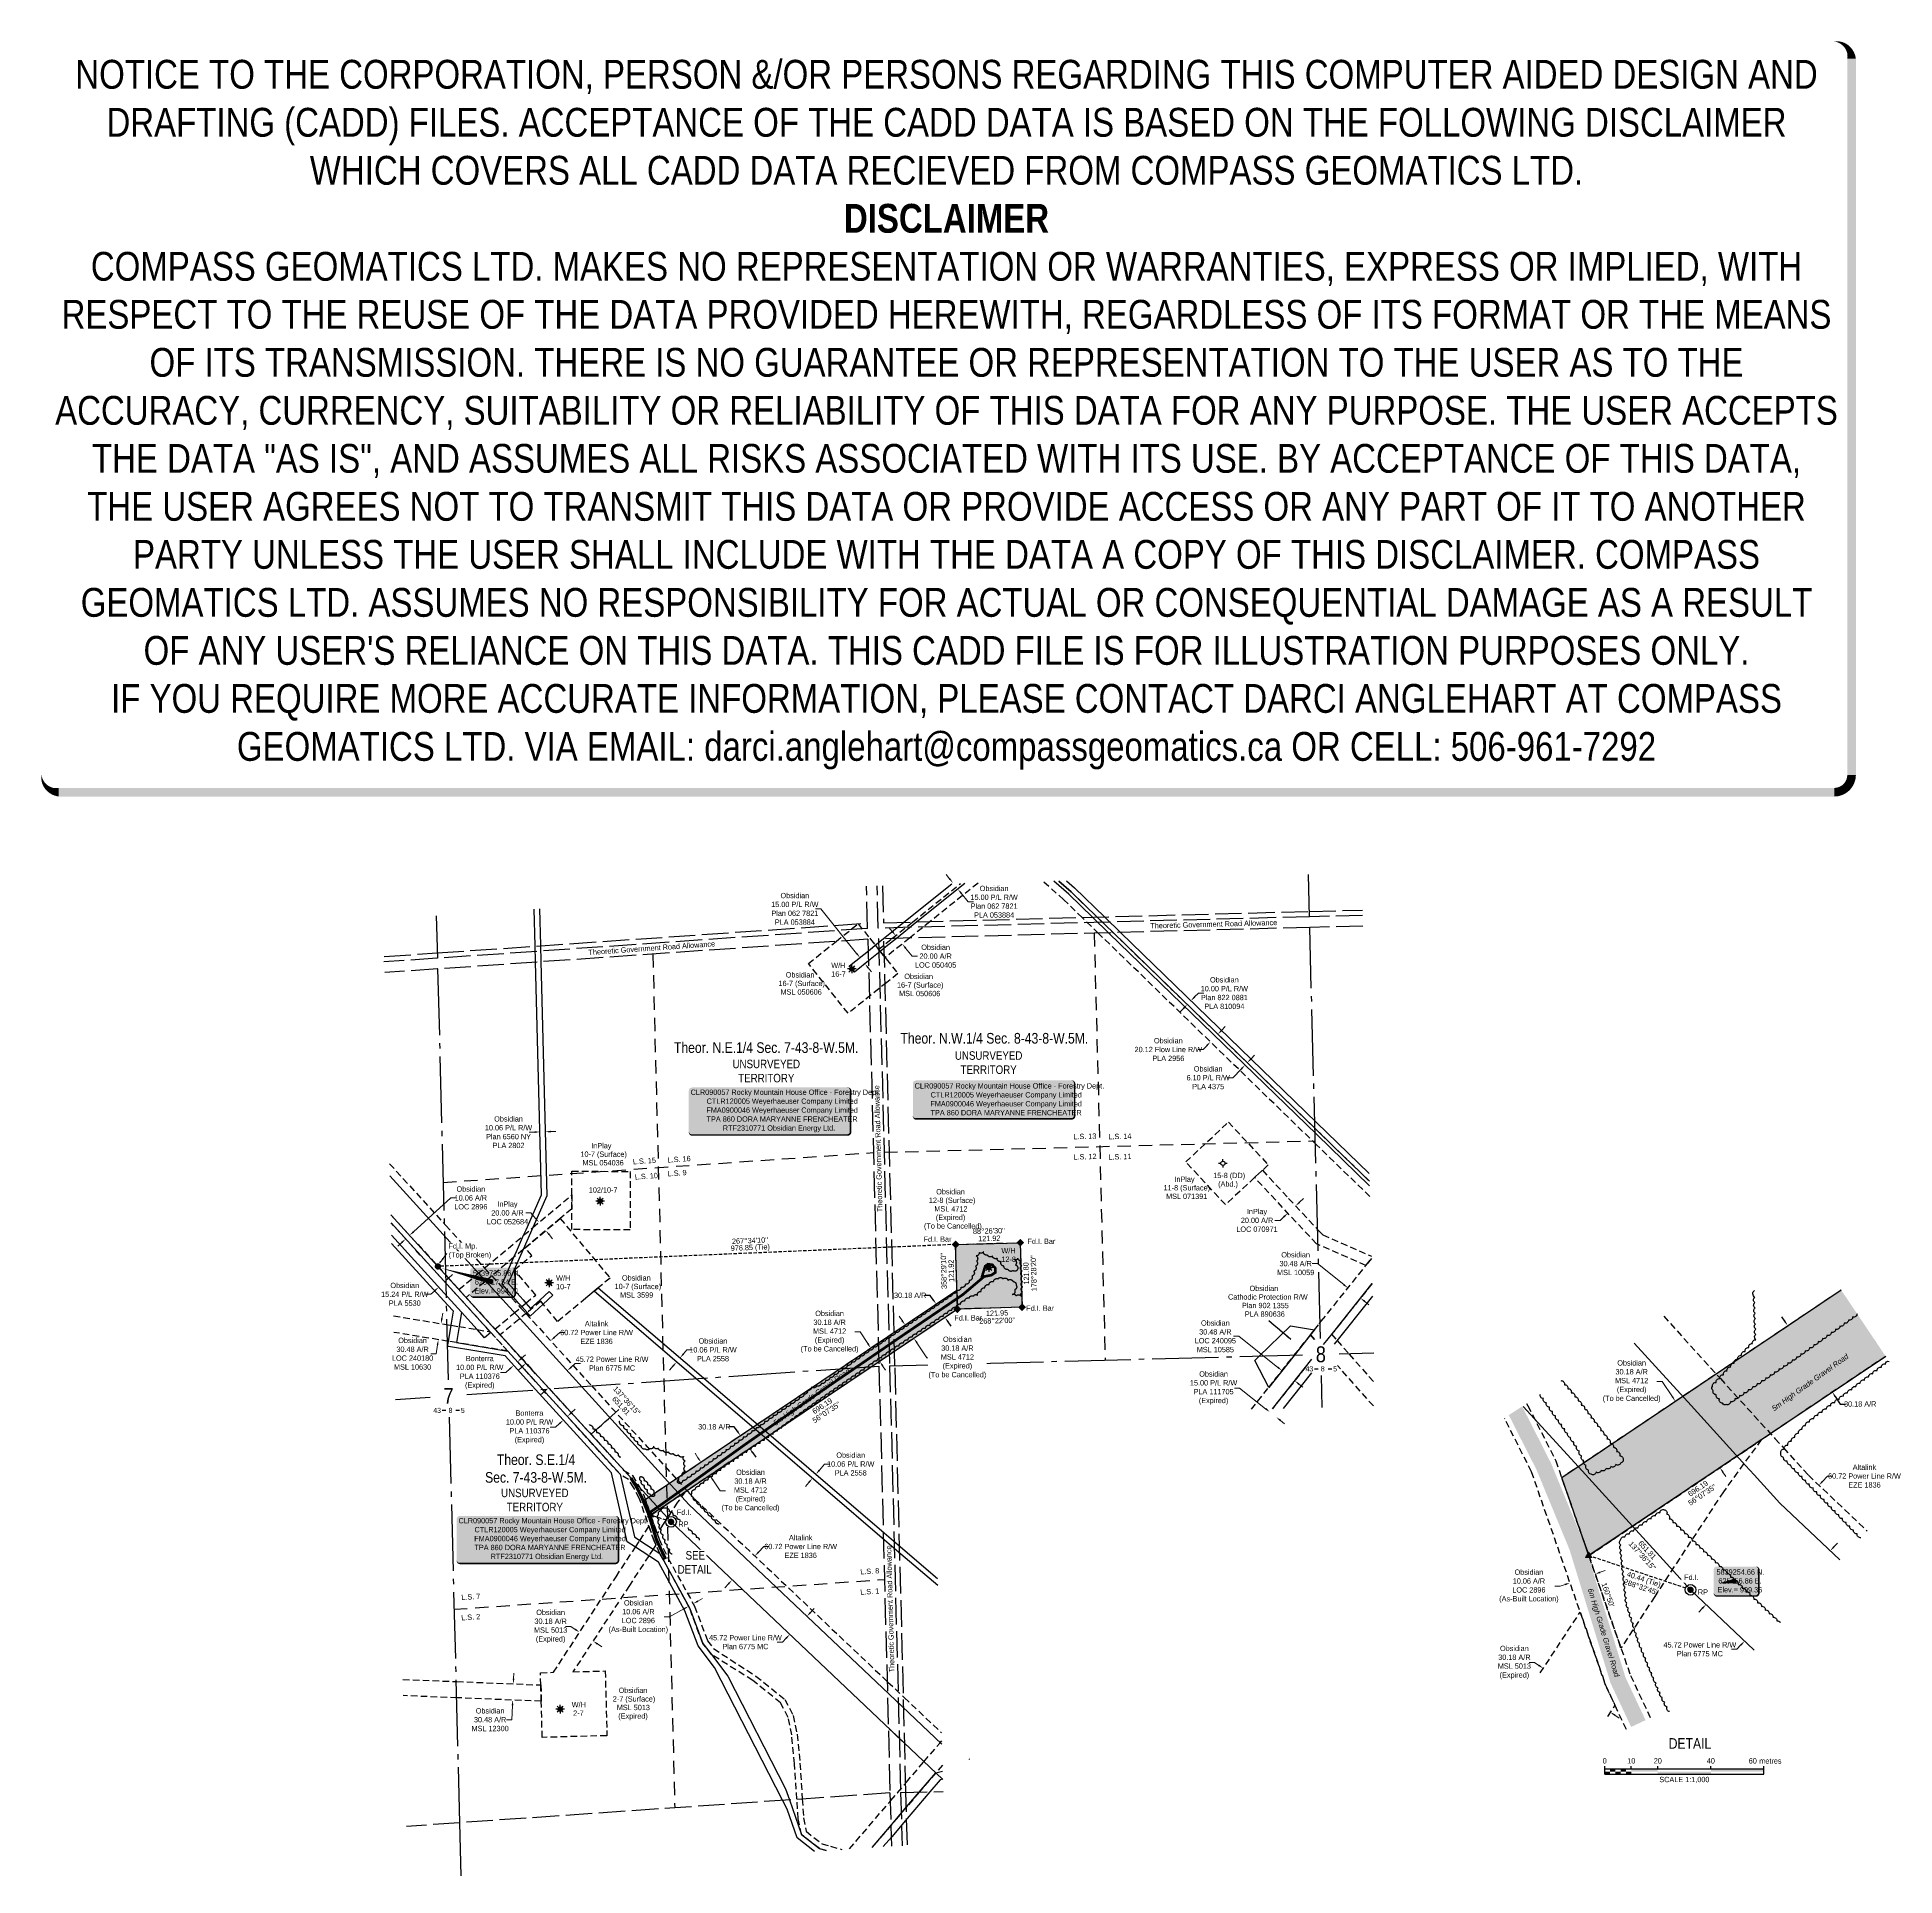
# Model space of a CAD drawing. Extents: x 624262 to 627763, y 5838588 to 5842051.
import ezdxf
from ezdxf.enums import TextEntityAlignment as Align

# ---------------------------------------------------------------- set-up
doc = ezdxf.new("R2010")
doc.units = 0
doc.header["$LTSCALE"] = 5
doc.header["$PDSIZE"] = 0.5
for name, pattern in [('0', [1, 1, 0]), ('foc-ACCESSROAD', [3.75, 2.5, -1.25]), ('foc-FLOWLINE', [3.75, 2.5, -1.25]), ('foc-LSD', [8, 5, -3]), ('foc-QUARTERLINE', [33, 25, -3, 2, -3]), ('foc-TIELINE', [1.875, 1.25, -0.625]), ('foc-UNSURVEYED', [12.5, 10, -2.5])]:
    doc.linetypes.add(name, pattern=pattern)
doc.layers.get('Defpoints').update_dxf_attribs({"color": 9})
for name, color, linetype in [('10', 1, 'Continuous'), ('35', 37, 'Continuous'), ('9', 3, 'Continuous'), ('AS-ROADS', 254, 'Continuous'), ('C-AR', 13, 'foc-ACCESSROAD'), ('C-FLOWLINE', 13, 'foc-FLOWLINE'), ('C-RW', 13, 'Continuous'), ('C-SYMBOL', 7, 'Continuous'), ('C-WS', 13, 'foc-ACCESSROAD'), ('C-WS-S', 13, 'Continuous'), ('DETAIL-T', 7, 'Continuous'), ('F-AR', 190, 'foc-ACCESSROAD'), ('F-EZE', 190, 'foc-FLOWLINE'), ('F-RW', 190, 'Continuous'), ('F-WS', 190, 'foc-ACCESSROAD'), ('F-WS-S', 190, 'Continuous'), ('L-BD', 7, 'Continuous'), ('L-BD1', 253, 'Continuous'), ('L-MON', 1, 'Continuous'), ('L-MON-T', 1, 'Continuous'), ('L-ROAD-T', 7, 'Continuous'), ('L-SECLBL', 7, 'Continuous'), ('L-SECQ', 8, 'foc-QUARTERLINE'), ('L-SECTION-LSD', 7, 'foc-LSD'), ('L-TIE', 7, 'foc-TIELINE'), ('L-UNS-T', 3, 'Continuous'), ('L-USEC', 7, 'foc-UNSURVEYED'), ('P-PROPOSED', 10, 'Continuous'), ('P-PROPOSED-H', 21, 'Continuous'), ('P-TXT', 4, 'Continuous'), ('T-BUSH', 110, '0')]:
    doc.layers.add(name, color=color, linetype=linetype)
for name, color, linetype, lineweight in [('C-AR-T', 13, 'Continuous', 9), ('C-FLOWLINE-T', 13, 'Continuous', 9), ('C-RW-T', 13, 'Continuous', 9), ('F-AR-T', 190, 'Continuous', 9), ('F-EZE-T', 190, 'Continuous', 9), ('F-RW-T', 190, 'Continuous', 9), ('F-WS-T', 190, 'Continuous', 9), ('T-TEXT', 48, 'Continuous', 18)]:
    doc.layers.add(name, color=color, linetype=linetype, lineweight=lineweight)
doc.layers.add('DISCLAIMER', color=7, linetype='Continuous', plot=False)
doc.styles.add('100L', font='ARIALN.TTF', dxfattribs={"height": 11})
doc.styles.add('175L', font='ARIALN.TTF', dxfattribs={"height": 20})
doc.styles.add('80', font='ARIALN.TTF', dxfattribs={"height": 10})
doc.styles.add('80CG', font='ARIALN.TTF', dxfattribs={"height": 10})
doc.styles.add('80L', font='ARIALN.TTF', dxfattribs={"height": 10})
doc.styles.add('80LS', font='ARIALNI.TTF', dxfattribs={"height": 10})
doc.styles.add('SIMPLEX', font='ARIALN.TTF')
doc.dimstyles.new('Compass 5 000', dxfattribs={"dimscale": 5, "dimtxt": 9, "dimasz": 2, "dimexe": 0.2, "dimexo": 0.0625, "dimgap": 0.5, "dimtad": 0, "dimtih": 1, "dimtoh": 1, "dimzin": 0, "dimdsep": 46, "dimtxsty": '80CG', "dimcen": 0.1, "dimse1": 1, "dimse2": 1, "dimclrd": 256, "dimclrt": 256, "dimaunit": 1, "dimadec": 4, "dimazin": 0, "dimtfac": 0.06, "dimtofl": 0, "dimtmove": 0, "dimatfit": 1, "dimfxl": 0.2, "dimtolj": 1, "dimtzin": 0, "dimlwd": -1, "dimarcsym": 0})

# ---------------------------------------------------------------- blocks, each defined once
blk = doc.blocks.new('L-SECLBL')
at = {"layer": '9', "color": 7}
for p, q in [((-5.1, -27.8), (-12.3, -27.8)), ((20.7, -27.8), (13.5, -27.8))]:
    blk.add_line(p, q, dxfattribs=at)
at = {"layer": '10', "color": 2, "style": 'SIMPLEX'}
blk.add_attdef('SEC', text='', height=30, dxfattribs=at).set_placement((0, 0), align=Align.MIDDLE)
at = {"layer": '10', "color": 5, "style": '80L'}
blk.add_attdef('TWP', text='', height=9.5, dxfattribs=at).set_placement((-14.4, -27.4), align=Align.MIDDLE_RIGHT)
blk.add_attdef('RGE', text='', height=9.5, dxfattribs=at).set_placement((3.6, -27.4), align=Align.MIDDLE_CENTER)
blk.add_attdef('MER', text='', height=9.5, dxfattribs=at).set_placement((23.2, -27.4), align=Align.MIDDLE_LEFT)
blk = doc.blocks.new('*U418')
h = blk.add_hatch(color=255)
edge = h.paths.add_edge_path()
edge.add_line((-146.5, -45.5), (146.5, -45.5))
edge.add_arc((146.5, -39.5), 6, 270, 360)
edge.add_line((152.5, -39.5), (152.5, 38))
edge.add_arc((146.5, 38), 6, 0, 90)
edge.add_line((146.5, 44), (-146.5, 44))
edge.add_arc((-146.5, 38), 6, 90, 180)
edge.add_line((-152.5, 38), (-152.5, -39.5))
edge.add_arc((-146.5, -39.5), 6, 180, 270)
at = {"color": 44, "flags": 128}
blk.add_lwpolyline([(-146.5, -45.5, 3, 3, 0), (146.5, -45.5, 3, 3, 0.414214), (152.5, -39.5, 3, 3, 0), (152.5, 38, 3, 0, 0.414214), (146.5, 44, 0, 0, 0), (-146.5, 44, 0, 0, 0.414214), (-152.5, 38, 0, 0, 0), (-152.5, -39.5, 0, 3, 0.414214)], format="xyseb", close=True, dxfattribs=at)
at = {"color": 44, "style": '80'}
blk.add_attdef('ENTER_TEXT_001', (-36, -5), '', height=10, dxfattribs=at)
blk = doc.blocks.new('*U416')
h = blk.add_hatch(color=255)
edge = h.paths.add_edge_path()
edge.add_line((-146.5, -37), (146.5, -37))
edge.add_arc((146.5, -31), 6, 270, 360)
edge.add_line((152.5, -31), (152.5, 29.5))
edge.add_arc((146.5, 29.5), 6, 0, 90)
edge.add_line((146.5, 35.5), (-146.5, 35.5))
edge.add_arc((-146.5, 29.5), 6, 90, 180)
edge.add_line((-152.5, 29.5), (-152.5, -31))
edge.add_arc((-146.5, -31), 6, 180, 270)
at = {"color": 44, "flags": 128}
blk.add_lwpolyline([(-146.5, -37, 3, 3, 0), (146.5, -37, 3, 3, 0.414214), (152.5, -31, 3, 3, 0), (152.5, 29.5, 3, 0, 0.414214), (146.5, 35.5, 0, 0, 0), (-146.5, 35.5, 0, 0, 0.414214), (-152.5, 29.5, 0, 0, 0), (-152.5, -31, 0, 3, 0.414214)], format="xyseb", close=True, dxfattribs=at)
at = {"color": 44, "style": '80'}
blk.add_attdef('ENTER_TEXT_001', (-36, -5), '', height=10, dxfattribs=at)
blk = doc.blocks.new('*U314')
at = {"color": 0}
for p, q in [((-150, 0), (-150, 15)), ((-150, 10), (150.2, 10)), ((-150, 0), (150.2, 0)), ((-100, 10), (-100, 15)), ((-50, 10), (-50, 15)), ((50, 10), (50, 15)), ((150.2, 0), (150.2, 15))]:
    blk.add_line(p, q, dxfattribs=at)
for points in [[(-150, 5), (-140, 5), (-150, 0), (-140, 0)], [(-140, 10), (-130, 10), (-140, 5), (-130, 5)], [(-130, 5), (-120, 5), (-130, 0), (-120, 0)], [(-120, 10), (-110, 10), (-120, 5), (-110, 5)], [(-110, 5), (-100, 5), (-110, 0), (-100, 0)], [(-100, 10), (-50, 10), (-100, 5), (-50, 5)], [(-50, 5), (50, 5), (-50, 0), (50, 0)], [(50, 10), (150.2, 10), (50, 5), (150.2, 5)]]:
    blk.add_solid(points, dxfattribs=at)
at = {"color": 0, "style": '80'}
blk.add_text('metres', height=10, dxfattribs=at).set_placement((162.2, 20), align=Align.CENTER)
at = {"color": 0, "char_height": 10, "style": '80'}
for s, insert, attachment_point in [('0', (-150, 30.2), 2), ('10', (-100, 30.2), 2), ('20', (-50, 30.2), 2), ('40', (50, 30.2), 2), ('60', (136.7, 30.2), 3), ('SCALE 1:1,000', (0.1, -5), 2)]:
    blk.add_mtext(s, dxfattribs=dict(at, insert=insert, attachment_point=attachment_point))
blk = doc.blocks.new('*U419')
h = blk.add_hatch(color=254)
edge = h.paths.add_edge_path()
edge.add_line((-36.5, -28.5), (36.5, -28.5))
edge.add_arc((36.5, -22.5), 6, 270, 360)
edge.add_line((42.5, -22.5), (42.5, 21))
edge.add_arc((36.5, 21), 6, 0, 90)
edge.add_line((36.5, 27), (-36.5, 27))
edge.add_arc((-36.5, 21), 6, 90, 180)
edge.add_line((-42.5, 21), (-42.5, -22.5))
edge.add_arc((-36.5, -22.5), 6, 180, 270)
at = {"color": 1, "flags": 128}
blk.add_lwpolyline([(-36.5, -28.5, 3, 3, 0), (36.5, -28.5, 3, 3, 0.414214), (42.5, -22.5, 3, 3, 0), (42.5, 21, 3, 0, 0.414214), (36.5, 27, 0, 0, 0), (-36.5, 27, 0, 0, 0.414214), (-42.5, 21, 0, 0, 0), (-42.5, -22.5, 0, 3, 0.414214)], format="xyseb", close=True, dxfattribs=at)
blk.add_lwpolyline([(-32.7, -4.5, 0, 10, 0), (0, 0, 5, 5, 0)], format="xyseb", dxfattribs=at)
at = {"color": 1, "style": '80'}
blk.add_attdef('ENTER_TEXT_001', (-36, -5), '', height=10, dxfattribs=at)
blk = doc.blocks.new('*D421')
at = {"layer": 'C-AR-T', "transparency": 16777216}
for p, q in [((624971.6, 5839801.1), (625041.7, 5839864.9)), ((625041.7, 5839864.9), (625051.7, 5839864.9)), ((624949.4, 5839780.8), (624942, 5839774.1))]:
    blk.add_line(p, q, dxfattribs=at)
for points in [[(624970.5, 5839802.3), (624972.8, 5839799.9), (624964.2, 5839794.4)], [(624948.3, 5839782.1), (624950.5, 5839779.6), (624956.8, 5839787.6)]]:
    blk.add_solid(points, dxfattribs=at)
at = {"layer": 'Defpoints', "color": 0, "transparency": 16777216}
for p in [(624964.2, 5839794.4), (624974.7, 5839768), (624982.1, 5839774.8)]:
    blk.add_point(p, dxfattribs=at)
at = {"layer": 'C-AR-T', "transparency": 16777216, "insert": (625079.6, 5839864.9), "char_height": 10, "width": 347.983, "attachment_point": 5, "style": '80CG'}
blk.add_mtext('\\A1;Obsidian\\P10.06 A/R\\PLOC 2896', dxfattribs=at)
blk = doc.blocks.new('*D422')
at = {"layer": 'C-AR-T', "transparency": 16777216}
for p, q in [((625025.1, 5839638), (625026.7, 5839647.8)), ((625016.9, 5839588.1), (625014.1, 5839571.4)), ((625014.1, 5839571.4), (625004.1, 5839571.4))]:
    blk.add_line(p, q, dxfattribs=at)
for points in [[(625023.4, 5839638.2), (625026.7, 5839637.7), (625023.5, 5839628.1)], [(625015.2, 5839588.4), (625018.5, 5839587.9), (625018.5, 5839598)]]:
    blk.add_solid(points, dxfattribs=at)
at = {"layer": 'Defpoints', "color": 0, "transparency": 16777216}
for p in [(625067.2, 5839620.9), (625018.5, 5839598), (625062.2, 5839590.8)]:
    blk.add_point(p, dxfattribs=at)
at = {"layer": 'C-AR-T', "transparency": 16777216, "insert": (624969.8, 5839571.4), "char_height": 10, "width": 483.583, "attachment_point": 5, "style": '80CG'}
blk.add_mtext('\\A1;Obsidian\\P30.48 A/R\\PLOC 240180\\PMSL 10630', dxfattribs=at)
blk = doc.blocks.new('*D423')
at = {"layer": 'C-AR-T', "transparency": 16777216}
for p, q in [((625507.5, 5839375.6), (625502, 5839383.9)), ((625535.5, 5839333.9), (625549.3, 5839313.3)), ((625549.3, 5839313.3), (625559.3, 5839313.3))]:
    blk.add_line(p, q, dxfattribs=at)
for points in [[(625508.9, 5839376.5), (625506.1, 5839374.7), (625513.1, 5839367.3)], [(625536.9, 5839334.8), (625534.1, 5839333), (625529.9, 5839342.2)]]:
    blk.add_solid(points, dxfattribs=at)
at = {"layer": 'Defpoints', "color": 0, "transparency": 16777216}
for p in [(625555.6, 5839395.7), (625529.9, 5839342.2), (625572.4, 5839370.7)]:
    blk.add_point(p, dxfattribs=at)
at = {"layer": 'C-AR-T', "transparency": 16777216, "insert": (625606.6, 5839313.3), "char_height": 10, "attachment_point": 5, "style": '80CG'}
blk.add_mtext('\\A1;Obsidian\\P30.18 A/R\\PMSL 4712\\P(Expired)\\P(To be Cancelled)', dxfattribs=at)
blk = doc.blocks.new('*D424')
at = {"layer": 'C-AR-T', "transparency": 16777216}
for p, q in [((625267.8, 5839057.7), (625257.8, 5839057.7)), ((625276.2, 5839052.2), (625267.8, 5839057.7)), ((625318.2, 5839024.7), (625326.5, 5839019.2))]:
    blk.add_line(p, q, dxfattribs=at)
for points in [[(625277.1, 5839053.6), (625275.3, 5839050.8), (625284.5, 5839046.7)], [(625319.1, 5839026.1), (625317.2, 5839023.3), (625309.8, 5839030.2)]]:
    blk.add_solid(points, dxfattribs=at)
at = {"layer": 'Defpoints', "color": 0, "transparency": 16777216}
for p in [(625298.7, 5839068.4), (625309.8, 5839030.2), (625324, 5839051.8)]:
    blk.add_point(p, dxfattribs=at)
at = {"layer": 'C-AR-T', "transparency": 16777216, "insert": (625229.9, 5839057.7), "char_height": 10, "attachment_point": 5, "style": '80CG'}
blk.add_mtext('\\A1;Obsidian\\P30.18 A/R\\PMSL 5013\\P(Expired)', dxfattribs=at)
blk = doc.blocks.new('*D425')
at = {"layer": 'C-AR-T', "transparency": 16777216}
for p, q in [((625160.1, 5838959.5), (625160.5, 5838969.5)), ((625158.1, 5838909), (625157, 5838882)), ((625157, 5838882), (625147, 5838882))]:
    blk.add_line(p, q, dxfattribs=at)
for points in [[(625158.4, 5838959.6), (625161.8, 5838959.4), (625159.7, 5838949.5)], [(625156.4, 5838909.1), (625159.7, 5838909), (625158.5, 5838919)]]:
    blk.add_solid(points, dxfattribs=at)
at = {"layer": 'Defpoints', "color": 0, "transparency": 16777216}
for p in [(625093.5, 5838921.6), (625094.7, 5838952.1), (625159.7, 5838949.5)]:
    blk.add_point(p, dxfattribs=at)
at = {"layer": 'C-AR-T', "transparency": 16777216, "insert": (625115.9, 5838882), "char_height": 10, "attachment_point": 5, "style": '80CG'}
blk.add_mtext('\\A1;Obsidian\\P30.48 A/R\\PMSL 12300', dxfattribs=at)
blk = doc.blocks.new('*D426')
at = {"layer": 'C-AR-T', "transparency": 16777216}
for p, q in [((626674.9, 5839741.1), (626664.9, 5839741.1)), ((626724.5, 5839701.5), (626674.9, 5839741.1)), ((626763.9, 5839670), (626771.7, 5839663.7))]:
    blk.add_line(p, q, dxfattribs=at)
for points in [[(626725.6, 5839702.8), (626723.5, 5839700.2), (626732.3, 5839695.2)], [(626765, 5839671.3), (626762.9, 5839668.7), (626756.1, 5839676.2)]]:
    blk.add_solid(points, dxfattribs=at)
at = {"layer": 'Defpoints', "color": 0, "transparency": 16777216}
for p in [(626732.3, 5839695.2), (626721.8, 5839682.1), (626745.6, 5839663.1)]:
    blk.add_point(p, dxfattribs=at)
at = {"layer": 'C-AR-T', "transparency": 16777216, "insert": (626633.8, 5839741.1), "char_height": 10, "attachment_point": 5, "style": '80CG'}
blk.add_mtext('\\A1;Obsidian\\P30.48 A/R\\PMSL 10059', dxfattribs=at)
blk = doc.blocks.new('*D427')
at = {"layer": 'C-AR-T', "transparency": 16777216}
for p, q in [((625873.8, 5840366.8), (625867.5, 5840374.6)), ((625898.8, 5840335.6), (625911, 5840320.3)), ((625911, 5840320.3), (625921, 5840320.3))]:
    blk.add_line(p, q, dxfattribs=at)
for points in [[(625875.1, 5840367.8), (625872.5, 5840365.7), (625880, 5840359)], [(625900.1, 5840336.6), (625897.5, 5840334.5), (625892.6, 5840343.4)]]:
    blk.add_solid(points, dxfattribs=at)
at = {"layer": 'Defpoints', "color": 0, "transparency": 16777216}
for p in [(625903.3, 5840377.6), (625915.8, 5840362), (625892.6, 5840343.4)]:
    blk.add_point(p, dxfattribs=at)
at = {"layer": 'C-AR-T', "transparency": 16777216, "insert": (625955.4, 5840320.3), "char_height": 10, "attachment_point": 5, "style": '80CG'}
blk.add_mtext('\\A1;Obsidian\\P20.00 A/R\\PLOC 050405', dxfattribs=at)
blk = doc.blocks.new('*D428')
at = {"layer": 'C-AR-T', "transparency": 16777216}
for p, q in [((626526.8, 5839604.2), (626516.8, 5839604.2)), ((626600.3, 5839545.7), (626526.8, 5839604.2)), ((626639.8, 5839514.3), (626647.6, 5839508.1))]:
    blk.add_line(p, q, dxfattribs=at)
for points in [[(626601.4, 5839547), (626599.3, 5839544.4), (626608.2, 5839539.5)], [(626640.8, 5839515.6), (626638.8, 5839513), (626632, 5839520.6)]]:
    blk.add_solid(points, dxfattribs=at)
at = {"layer": 'Defpoints', "color": 0, "transparency": 16777216}
for p in [(626620, 5839554.4), (626608.2, 5839539.5), (626643.8, 5839535.5)]:
    blk.add_point(p, dxfattribs=at)
at = {"layer": 'C-AR-T', "transparency": 16777216, "insert": (626482.5, 5839604.2), "char_height": 10, "attachment_point": 5, "style": '80CG'}
blk.add_mtext('\\A1;Obsidian\\P30.48 A/R\\PLOC 240095\\PMSL 10585', dxfattribs=at)
blk = doc.blocks.new('*D429')
at = {"layer": 'C-AR-T', "transparency": 16777216}
for p, q in [((625892.2, 5839633.9), (625886.6, 5839642.2)), ((625920.1, 5839592.2), (625939.1, 5839563.8)), ((625939.1, 5839563.8), (625949.1, 5839563.8))]:
    blk.add_line(p, q, dxfattribs=at)
for points in [[(625893.6, 5839634.8), (625890.8, 5839632.9), (625897.7, 5839625.6)], [(625921.5, 5839593.1), (625918.7, 5839591.3), (625914.5, 5839600.5)]]:
    blk.add_solid(points, dxfattribs=at)
at = {"layer": 'Defpoints', "color": 0, "transparency": 16777216}
for p in [(625959.6, 5839667.1), (625976.5, 5839642), (625914.5, 5839600.5)]:
    blk.add_point(p, dxfattribs=at)
at = {"layer": 'C-AR-T', "transparency": 16777216, "insert": (625996.4, 5839563.8), "char_height": 10, "attachment_point": 5, "style": '80CG', "bg_fill": 3, "box_fill_scale": 1.1, "bg_fill_color": 256, "bg_fill_true_color": 13158600, "bg_fill_transparency": 0}
blk.add_mtext('\\A1;Obsidian\\P30.18 A/R\\PMSL 4712\\P(Expired)\\P(To be Cancelled)', dxfattribs=at)
blk = doc.blocks.new('*D430')
at = {"layer": 'C-AR-T', "transparency": 16777216}
for p, q in [((625507.4, 5839105.3), (625516.1, 5839110.2)), ((625453.8, 5839075.7), (625443.8, 5839075.7)), ((625481.1, 5839090.8), (625453.8, 5839075.7))]:
    blk.add_line(p, q, dxfattribs=at)
for points in [[(625480.3, 5839092.3), (625481.9, 5839089.3), (625489.8, 5839095.6)], [(625506.6, 5839106.8), (625508.2, 5839103.9), (625498.6, 5839100.5)]]:
    blk.add_solid(points, dxfattribs=at)
at = {"layer": 'Defpoints', "color": 0, "transparency": 16777216}
for p in [(625461.5, 5839147), (625470.3, 5839151.8), (625489.8, 5839095.6)]:
    blk.add_point(p, dxfattribs=at)
at = {"layer": 'C-AR-T', "transparency": 16777216, "insert": (625395.2, 5839075.7), "char_height": 10, "attachment_point": 5, "style": '80CG'}
blk.add_mtext('\\A1;Obsidian\\P10.06 A/R\\PLOC 2896\\P(As-Built Location)', dxfattribs=at)
blk = doc.blocks.new('*D431')
at = {"layer": 'C-AR-T', "transparency": 16777216}
for p, q in [((625812.9, 5839612.5), (625802.9, 5839612.5)), ((625827.6, 5839590.5), (625812.9, 5839612.5)), ((625855.6, 5839548.8), (625861.2, 5839540.5))]:
    blk.add_line(p, q, dxfattribs=at)
for points in [[(625829, 5839591.5), (625826.3, 5839589.6), (625833.2, 5839582.2)], [(625857, 5839549.8), (625854.2, 5839547.9), (625850, 5839557.1)]]:
    blk.add_solid(points, dxfattribs=at)
at = {"layer": 'Defpoints', "color": 0, "transparency": 16777216}
for p in [(625837.1, 5839584.9), (625833.2, 5839582.2), (625854, 5839559.8)]:
    blk.add_point(p, dxfattribs=at)
at = {"layer": 'C-AR-T', "transparency": 16777216, "insert": (625755.6, 5839612.5), "char_height": 10, "attachment_point": 5, "style": '80CG'}
blk.add_mtext('\\A1;Obsidian\\P30.18 A/R\\PMSL 4712\\P(Expired)\\P(To be Cancelled)', dxfattribs=at)
blk = doc.blocks.new('*D432')
at = {"layer": 'C-AR-T', "transparency": 16777216}
for p, q in [((627324.4, 5839519.3), (627314.4, 5839519.3)), ((627343.8, 5839490.4), (627324.4, 5839519.3)), ((627439, 5839348.4), (627444.5, 5839340.1))]:
    blk.add_line(p, q, dxfattribs=at)
at = {"layer": 'C-AR-T', "linetype": 'Continuous', "transparency": 16777216}
for points in [[(627345.1, 5839491.3), (627342.4, 5839489.5), (627349.3, 5839482.1)], [(627440.3, 5839349.3), (627437.6, 5839347.5), (627433.4, 5839356.7)]]:
    blk.add_solid(points, dxfattribs=at)
at = {"layer": 'Defpoints', "color": 0, "linetype": 'Continuous', "transparency": 16777216}
for p in [(627349.3, 5839482.1), (627265.9, 5839426.2), (627349.9, 5839300.8)]:
    blk.add_point(p, dxfattribs=at)
at = {"layer": 'C-AR-T', "linetype": 'Continuous', "transparency": 16777216, "insert": (627267, 5839519.3), "char_height": 10, "attachment_point": 5, "style": '80CG'}
blk.add_mtext('\\A1;Obsidian\\P30.18 A/R\\PMSL 4712\\P(Expired)\\P(To be Cancelled)', dxfattribs=at)
blk = doc.blocks.new('*D433')
at = {"layer": 'C-FLOWLINE-T', "transparency": 16777216}
for p, q in [((626494.2, 5840180.4), (626501.2, 5840187.6)), ((626459.3, 5840144.4), (626449.3, 5840144.4)), ((626466.3, 5840151.6), (626459.3, 5840144.4))]:
    blk.add_line(p, q, dxfattribs=at)
for points in [[(626493, 5840181.6), (626495.4, 5840179.3), (626487.3, 5840173.3)], [(626465.1, 5840152.8), (626467.5, 5840150.5), (626473.2, 5840158.8)]]:
    blk.add_solid(points, dxfattribs=at)
at = {"layer": 'Defpoints', "color": 0, "transparency": 16777216}
for p in [(626473.2, 5840158.8), (626477.5, 5840154.7), (626491.5, 5840169.1)]:
    blk.add_point(p, dxfattribs=at)
at = {"layer": 'C-FLOWLINE-T', "transparency": 16777216, "insert": (626393.9, 5840144.4), "char_height": 10, "attachment_point": 5, "style": '80CG'}
blk.add_mtext('\\A1;Obsidian\\P20.12 Flow Line R/W\\PPLA 2956', dxfattribs=at)
blk = doc.blocks.new('*D434')
at = {"layer": 'C-FLOWLINE-T', "transparency": 16777216}
for p, q in [((626549.7, 5840126.7), (626556.6, 5840133.9)), ((626515.3, 5840091.3), (626505.3, 5840091.3)), ((626531.5, 5840108), (626515.3, 5840091.3))]:
    blk.add_line(p, q, dxfattribs=at)
for points in [[(626530.3, 5840109.1), (626532.7, 5840106.8), (626538.4, 5840115.2)], [(626548.5, 5840127.9), (626550.9, 5840125.6), (626542.7, 5840119.6)]]:
    blk.add_solid(points, dxfattribs=at)
at = {"layer": 'Defpoints', "color": 0, "transparency": 16777216}
for p in [(626524.9, 5840128.3), (626529.1, 5840132.7), (626538.4, 5840115.2)]:
    blk.add_point(p, dxfattribs=at)
at = {"layer": 'C-FLOWLINE-T', "transparency": 16777216, "insert": (626469, 5840091.3), "char_height": 10, "attachment_point": 5, "style": '80CG'}
blk.add_mtext('\\A1;Obsidian\\P6.10 P/L R/W\\PPLA 4375', dxfattribs=at)
blk = doc.blocks.new('*D435')
at = {"layer": 'C-FLOWLINE-T', "transparency": 16777216}
for p, q in [((626443.5, 5840243.5), (626450.5, 5840250.7)), ((626450.5, 5840250.7), (626460.5, 5840250.7)), ((626422.6, 5840222), (626415.7, 5840214.8))]:
    blk.add_line(p, q, dxfattribs=at)
for points in [[(626421.4, 5840223.2), (626423.8, 5840220.8), (626429.6, 5840229.2)], [(626442.3, 5840244.7), (626444.7, 5840242.4), (626436.5, 5840236.3)]]:
    blk.add_solid(points, dxfattribs=at)
at = {"layer": 'Defpoints', "color": 0, "transparency": 16777216}
for p in [(626426.3, 5840232.4), (626433.2, 5840239.5), (626436.5, 5840236.3)]:
    blk.add_point(p, dxfattribs=at)
at = {"layer": 'C-FLOWLINE-T', "transparency": 16777216, "insert": (626499.5, 5840250.7), "char_height": 10, "attachment_point": 5, "style": '80CG'}
blk.add_mtext('\\A1;Obsidian\\P10.00 P/L R/W\\PPlan 822 0881\\PPLA 810094', dxfattribs=at)
blk = doc.blocks.new('*D436')
at = {"layer": 'C-RW-T', "transparency": 16777216}
for p, q in [((625480.3, 5839571.1), (625486.8, 5839578.7)), ((625486.8, 5839578.7), (625496.8, 5839578.7)), ((625460.7, 5839548.3), (625454.2, 5839540.7))]:
    blk.add_line(p, q, dxfattribs=at)
for points in [[(625459.5, 5839549.4), (625462, 5839547.2), (625467.2, 5839555.9)], [(625479.1, 5839572.2), (625481.6, 5839570.1), (625473.8, 5839563.6)]]:
    blk.add_solid(points, dxfattribs=at)
at = {"layer": 'Defpoints', "color": 0, "transparency": 16777216}
for p in [(625460.5, 5839561.7), (625467.1, 5839569.3), (625473.8, 5839563.6)]:
    blk.add_point(p, dxfattribs=at)
at = {"layer": 'C-RW-T', "transparency": 16777216, "insert": (625535.9, 5839578.7), "char_height": 10, "width": 692.928, "attachment_point": 5, "style": '80CG'}
blk.add_mtext('\\A1;Obsidian\\P10.06 P/L R/W\\PPLA 2558', dxfattribs=at)
blk = doc.blocks.new('*D437')
at = {"layer": 'C-RW-T', "transparency": 16777216}
for p, q in [((625199.7, 5839989), (625189.7, 5839988.7)), ((625229.7, 5839989.8), (625239.7, 5839990))]:
    blk.add_line(p, q, dxfattribs=at)
for points in [[(625199.6, 5839990.6), (625199.7, 5839987.3), (625209.7, 5839989.2)], [(625229.7, 5839991.4), (625229.8, 5839988.1), (625219.7, 5839989.5)]]:
    blk.add_solid(points, dxfattribs=at)
at = {"layer": 'Defpoints', "color": 0, "transparency": 16777216}
for p in [(625209.6, 5839991.7), (625209.7, 5839989.2), (625219.7, 5839992)]:
    blk.add_point(p, dxfattribs=at)
at = {"layer": 'C-RW-T', "transparency": 16777216, "insert": (625150.6, 5839988.7), "char_height": 10, "attachment_point": 5, "style": '80CG'}
blk.add_mtext('\\A1;Obsidian\\P10.06 P/L R/W\\PPlan 6560 NY\\PPLA 2802', dxfattribs=at)
blk = doc.blocks.new('*D438')
at = {"layer": 'C-RW-T', "transparency": 16777216}
for p, q in [((625739.2, 5840409.4), (625729.2, 5840409.4)), ((625806.4, 5840325.6), (625739.2, 5840409.4)), ((625828.3, 5840298.3), (625834.6, 5840290.5))]:
    blk.add_line(p, q, dxfattribs=at)
for points in [[(625807.7, 5840326.6), (625805.1, 5840324.5), (625812.7, 5840317.8)], [(625829.6, 5840299.3), (625827, 5840297.2), (625822.1, 5840306.1)]]:
    blk.add_solid(points, dxfattribs=at)
at = {"layer": 'Defpoints', "color": 0, "transparency": 16777216}
for p in [(625806.5, 5840312.8), (625812.7, 5840317.8), (625815.9, 5840301.1)]:
    blk.add_point(p, dxfattribs=at)
at = {"layer": 'C-RW-T', "transparency": 16777216, "insert": (625690.1, 5840409.4), "char_height": 10, "attachment_point": 5, "style": '80CG'}
blk.add_mtext('\\A1;Obsidian\\P15.00 P/L R/W\\PPlan 062 7821\\PPLA 053884', dxfattribs=at)
blk = doc.blocks.new('*D439')
at = {"layer": 'C-RW-T', "transparency": 16777216}
for p, q in [((625011.5, 5839690.1), (625004.1, 5839683.3)), ((625037.6, 5839713.8), (625044.9, 5839720.5)), ((625004.1, 5839683.3), (624994.1, 5839683.3))]:
    blk.add_line(p, q, dxfattribs=at)
for points in [[(625010.4, 5839691.3), (625012.6, 5839688.8), (625018.9, 5839696.8)], [(625036.4, 5839715), (625038.7, 5839712.6), (625030.2, 5839707.1)]]:
    blk.add_solid(points, dxfattribs=at)
at = {"layer": 'Defpoints', "color": 0, "transparency": 16777216}
for p in [(624993.2, 5839725), (625004.5, 5839735.2), (625018.9, 5839696.8)]:
    blk.add_point(p, dxfattribs=at)
at = {"layer": 'C-RW-T', "transparency": 16777216, "insert": (624955, 5839683.3), "char_height": 10, "attachment_point": 5, "style": '80CG'}
blk.add_mtext('\\A1;Obsidian\\P15.24 P/L R/W\\PPLA 5530', dxfattribs=at)
blk = doc.blocks.new('*D440')
at = {"layer": 'C-RW-T', "transparency": 16777216}
for p, q in [((625736.3, 5839352), (625746.3, 5839363.6)), ((625746.3, 5839363.6), (625756.3, 5839363.6)), ((625716.7, 5839329.1), (625710.2, 5839321.5))]:
    blk.add_line(p, q, dxfattribs=at)
for points in [[(625735, 5839353.1), (625737.6, 5839350.9), (625729.8, 5839344.4)], [(625715.4, 5839330.2), (625718, 5839328), (625723.2, 5839336.7)]]:
    blk.add_solid(points, dxfattribs=at)
at = {"layer": 'Defpoints', "color": 0, "transparency": 16777216}
for p in [(625729.8, 5839344.4), (625742, 5839320.6), (625748.6, 5839328.3)]:
    blk.add_point(p, dxfattribs=at)
at = {"layer": 'C-RW-T', "transparency": 16777216, "insert": (625795.4, 5839363.6), "char_height": 10, "attachment_point": 5, "style": '80CG'}
blk.add_mtext('\\A1;Obsidian\\P10.06 P/L R/W\\PPLA 2558', dxfattribs=at)
blk = doc.blocks.new('*D441')
at = {"layer": 'C-RW-T', "transparency": 16777216}
for p, q in [((626528.3, 5839506.8), (626518.3, 5839506.8)), ((626577.3, 5839467.9), (626528.3, 5839506.8)), ((626605.1, 5839445.8), (626612.9, 5839439.6))]:
    blk.add_line(p, q, dxfattribs=at)
for points in [[(626578.4, 5839469.2), (626576.3, 5839466.5), (626585.2, 5839461.6)], [(626606.1, 5839447.1), (626604.1, 5839444.5), (626597.3, 5839452)]]:
    blk.add_solid(points, dxfattribs=at)
at = {"layer": 'Defpoints', "color": 0, "transparency": 16777216}
for p in [(626602.3, 5839483.2), (626585.2, 5839461.6), (626614.4, 5839473.6)]:
    blk.add_point(p, dxfattribs=at)
at = {"layer": 'C-RW-T', "transparency": 16777216, "insert": (626479.2, 5839506.8), "char_height": 10, "attachment_point": 5, "style": '80CG'}
blk.add_mtext('\\A1;Obsidian\\P15.00 P/L R/W\\PPLA 111705\\P(Expired)', dxfattribs=at)
blk = doc.blocks.new('*D442')
at = {"layer": 'C-RW-T', "transparency": 16777216}
for p, q in [((625981.7, 5840466.1), (625975.5, 5840473.9)), ((626003.6, 5840438.8), (626016.5, 5840422.8)), ((626016.5, 5840422.8), (626026.5, 5840422.8))]:
    blk.add_line(p, q, dxfattribs=at)
for points in [[(625983, 5840467.2), (625980.4, 5840465.1), (625988, 5840458.3)], [(626004.9, 5840439.9), (626002.3, 5840437.8), (625997.3, 5840446.6)]]:
    blk.add_solid(points, dxfattribs=at)
at = {"layer": 'Defpoints', "color": 0, "transparency": 16777216}
for p in [(625958.9, 5840435.1), (625997.3, 5840446.6), (625968.3, 5840423.4)]:
    blk.add_point(p, dxfattribs=at)
at = {"layer": 'C-RW-T', "transparency": 16777216, "insert": (626065.6, 5840422.8), "char_height": 10, "attachment_point": 5, "style": '80CG'}
blk.add_mtext('\\A1;Obsidian\\P15.00 P/L R/W\\PPlan 062 7821\\PPLA 053884', dxfattribs=at)
blk = doc.blocks.new('*D443')
at = {"layer": 'Defpoints', "color": 0, "transparency": 16777216}
for p in [(625208, 5839818.7), (625142.4, 5839763.8), (625155.3, 5839748.4)]:
    blk.add_point(p, dxfattribs=at)
at = {"layer": 'F-AR-T', "transparency": 16777216}
for p, q in [((625192.9, 5839836.7), (625182.9, 5839836.7)), ((625201.5, 5839826.4), (625192.9, 5839836.7)), ((625227.2, 5839795.7), (625233.7, 5839788.1))]:
    blk.add_line(p, q, dxfattribs=at)
for points in [[(625202.8, 5839827.4), (625200.3, 5839825.3), (625208, 5839818.7)], [(625228.5, 5839796.8), (625226, 5839794.6), (625220.8, 5839803.4)]]:
    blk.add_solid(points, dxfattribs=at)
at = {"layer": 'F-AR-T', "transparency": 16777216, "insert": (625148.6, 5839836.7), "char_height": 10, "attachment_point": 5, "style": '80CG'}
blk.add_mtext('\\A1;InPlay\\P20.00 A/R\\PLOC 052684', dxfattribs=at)
blk = doc.blocks.new('*D444')
at = {"layer": 'Defpoints', "color": 0, "transparency": 16777216}
for p in [(626615.7, 5839869.2), (626601.1, 5839855.6), (626619.1, 5839836.2)]:
    blk.add_point(p, dxfattribs=at)
at = {"layer": 'F-AR-T', "transparency": 16777216}
for p, q in [((626611.8, 5839829.4), (626604.5, 5839822.6)), ((626641.1, 5839856.7), (626648.4, 5839863.5)), ((626604.5, 5839822.6), (626594.5, 5839822.6))]:
    blk.add_line(p, q, dxfattribs=at)
for points in [[(626610.7, 5839830.6), (626613, 5839828.2), (626619.1, 5839836.2)], [(626640, 5839857.9), (626642.2, 5839855.5), (626633.8, 5839849.9)]]:
    blk.add_solid(points, dxfattribs=at)
at = {"layer": 'F-AR-T', "transparency": 16777216, "insert": (626561, 5839822.6), "char_height": 10, "attachment_point": 5, "style": '80CG'}
blk.add_mtext('\\A1;InPlay\\P20.00 A/R\\PLOC 070971', dxfattribs=at)
blk = doc.blocks.new('*D445')
at = {"layer": 'Defpoints', "color": 0, "transparency": 16777216}
for p in [(625230, 5839595.8), (625248.1, 5839575.9), (625201.7, 5839533.7)]:
    blk.add_point(p, dxfattribs=at)
at = {"layer": 'F-EZE-T', "transparency": 16777216}
for p, q in [((625237.4, 5839602.6), (625247, 5839611.3)), ((625247, 5839611.3), (625257, 5839611.3)), ((625176.2, 5839546.9), (625168.8, 5839540.1))]:
    blk.add_line(p, q, dxfattribs=at)
for points in [[(625236.2, 5839603.8), (625238.5, 5839601.3), (625230, 5839595.8)], [(625175.1, 5839548.1), (625177.3, 5839545.6), (625183.6, 5839553.6)]]:
    blk.add_solid(points, dxfattribs=at)
at = {"layer": 'F-EZE-T', "transparency": 16777216, "insert": (625316.5, 5839611.3), "char_height": 10, "width": 970.443, "attachment_point": 5, "style": '80CG'}
blk.add_mtext('\\A1;Altalink\\P60.72 Power Line R/W\\PEZE 1836', dxfattribs=at)
blk = doc.blocks.new('*D446')
at = {"layer": 'Defpoints', "color": 0, "transparency": 16777216}
for p in [(625601.8, 5839202.6), (625614.7, 5839190.4), (625558.8, 5839157.2)]:
    blk.add_point(p, dxfattribs=at)
at = {"layer": 'F-EZE-T', "transparency": 16777216}
for p, q in [((625621.6, 5839197.7), (625631.5, 5839208.2)), ((625631.5, 5839208.2), (625641.5, 5839208.2)), ((625564.8, 5839137.8), (625558, 5839130.5))]:
    blk.add_line(p, q, dxfattribs=at)
for points in [[(625620.4, 5839198.8), (625622.8, 5839196.5), (625614.7, 5839190.4)], [(625563.6, 5839138.9), (625566, 5839136.6), (625571.7, 5839145)]]:
    blk.add_solid(points, dxfattribs=at)
at = {"layer": 'F-EZE-T', "transparency": 16777216, "insert": (625701.1, 5839208.2), "char_height": 10, "attachment_point": 5, "style": '80CG'}
blk.add_mtext('\\A1;Altalink\\P60.72 Power Line R/W\\PEZE 1836', dxfattribs=at)
blk = doc.blocks.new('*D447')
at = {"layer": 'Defpoints', "color": 0, "linetype": 'Continuous', "transparency": 16777216}
for p in [(627619.8, 5839323.7), (627656.4, 5839289.1), (627443.7, 5839064.4)]:
    blk.add_point(p, dxfattribs=at)
at = {"layer": 'F-EZE-T', "transparency": 16777216}
for p, q in [((627626.7, 5839331), (627636.1, 5839340.9)), ((627636.1, 5839340.9), (627646.1, 5839340.9)), ((627400.2, 5839091.8), (627393.3, 5839084.5))]:
    blk.add_line(p, q, dxfattribs=at)
at = {"layer": 'F-EZE-T', "linetype": 'Continuous', "transparency": 16777216}
for points in [[(627625.5, 5839332.1), (627627.9, 5839329.8), (627619.8, 5839323.7)], [(627399, 5839092.9), (627401.4, 5839090.6), (627407.1, 5839099)]]:
    blk.add_solid(points, dxfattribs=at)
at = {"layer": 'F-EZE-T', "linetype": 'Continuous', "transparency": 16777216, "insert": (627705.7, 5839340.9), "char_height": 10, "attachment_point": 5, "style": '80CG'}
blk.add_mtext('\\A1;Altalink\\P60.72 Power Line R/W\\PEZE 1836', dxfattribs=at)
blk = doc.blocks.new('*D448')
at = {"layer": 'Defpoints', "color": 0, "transparency": 16777216}
for p in [(625155.3, 5839554.8), (625160.2, 5839549.4), (625162.7, 5839561.6)]:
    blk.add_point(p, dxfattribs=at)
at = {"layer": 'F-RW-T', "transparency": 16777216}
for p, q in [((625175, 5839562.9), (625182.4, 5839569.6)), ((625145.5, 5839535.9), (625135.5, 5839535.9)), ((625152.9, 5839542.7), (625145.5, 5839535.9))]:
    blk.add_line(p, q, dxfattribs=at)
for points in [[(625151.7, 5839543.9), (625154, 5839541.4), (625160.2, 5839549.4)], [(625173.9, 5839564.1), (625176.2, 5839561.6), (625167.6, 5839556.1)]]:
    blk.add_solid(points, dxfattribs=at)
at = {"layer": 'F-RW-T', "transparency": 16777216, "insert": (625096.4, 5839535.9), "char_height": 10, "attachment_point": 5, "style": '80CG'}
blk.add_mtext('\\A1;Bonterra\\P10.00 P/L R/W\\PPLA 110376\\P(Expired)', dxfattribs=at)
blk = doc.blocks.new('*D449')
at = {"layer": 'Defpoints', "color": 0, "transparency": 16777216}
for p in [(625254, 5839446.5), (625255.6, 5839444.7), (625263, 5839451.4)]:
    blk.add_point(p, dxfattribs=at)
at = {"layer": 'F-RW-T', "transparency": 16777216}
for p, q in [((625268.8, 5839460), (625276.1, 5839466.7)), ((625239.2, 5839433.1), (625229.2, 5839433.1)), ((625246.6, 5839439.8), (625239.2, 5839433.1))]:
    blk.add_line(p, q, dxfattribs=at)
for points in [[(625245.5, 5839441), (625247.7, 5839438.6), (625254, 5839446.5)], [(625267.6, 5839461.2), (625269.9, 5839458.8), (625261.4, 5839453.3)]]:
    blk.add_solid(points, dxfattribs=at)
at = {"layer": 'F-RW-T', "transparency": 16777216, "insert": (625190.1, 5839433.1), "char_height": 10, "attachment_point": 5, "style": '80CG'}
blk.add_mtext('\\A1;Bonterra\\P10.00 P/L R/W\\PPLA 110376\\P(Expired)', dxfattribs=at)
blk = doc.blocks.new('*D450')
at = {"layer": 'Defpoints', "color": 0, "transparency": 16777216}
for p in [(625956.3, 5839664.8), (625934.3, 5839650.1), (625951.1, 5839625)]:
    blk.add_point(p, dxfattribs=at)
at = {"layer": 'P-TXT', "transparency": 16777216}
for p, q in [((625945.1, 5839681.4), (625935.1, 5839681.4)), ((625950.7, 5839673.1), (625945.1, 5839681.4)), ((625978.7, 5839631.5), (625984.2, 5839623.2))]:
    blk.add_line(p, q, dxfattribs=at)
for points in [[(625952.1, 5839674.1), (625949.3, 5839672.2), (625956.3, 5839664.8)], [(625980.1, 5839632.4), (625977.3, 5839630.6), (625973.1, 5839639.8)]]:
    blk.add_solid(points, dxfattribs=at)
at = {"layer": 'P-TXT', "transparency": 16777216, "insert": (625907.5, 5839681.4), "char_height": 10, "attachment_point": 5, "style": '80CG'}
blk.add_mtext('\\A1;30.18 A/R', dxfattribs=at)
blk = doc.blocks.new('*D451')
at = {"layer": 'Defpoints', "color": 0, "transparency": 16777216}
for p in [(625584.3, 5839415), (625587.6, 5839417.3), (625601.8, 5839390.4)]:
    blk.add_point(p, dxfattribs=at)
at = {"layer": 'P-TXT', "transparency": 16777216}
for p, q in [((625576, 5839433.7), (625566, 5839433.7)), ((625581.8, 5839425.5), (625576, 5839433.7)), ((625610.8, 5839384.6), (625616.6, 5839376.4))]:
    blk.add_line(p, q, dxfattribs=at)
for points in [[(625583.2, 5839426.5), (625580.5, 5839424.5), (625587.6, 5839417.3)], [(625612.2, 5839385.5), (625609.5, 5839383.6), (625605.1, 5839392.7)]]:
    blk.add_solid(points, dxfattribs=at)
at = {"layer": 'P-TXT', "transparency": 16777216, "insert": (625538.4, 5839433.7), "char_height": 10, "attachment_point": 5, "style": '80CG'}
blk.add_mtext('\\A1;30.18 A/R', dxfattribs=at)
blk = doc.blocks.new('GABD')
for p, q in [((-0.81, 0), (-1.62, 0)), ((0, 0.81), (0, 1.62)), ((1.62, 0), (0.81, 0)), ((0, -0.81), (0, -1.62))]:
    blk.add_line(p, q)
blk.add_circle((0, 0), 0.8)
blk = doc.blocks.new('GAS')
h = blk.add_hatch(color=255)
h.dxf.hatch_style = 1
edge = h.paths.add_edge_path()
edge.add_arc((0, 0), 0.9, 0, 360)
for p, q in [((-0.81, 0), (-1.62, 0)), ((-0.57, 0.57), (-1.14, 1.14)), ((0, 0.81), (0, 1.62)), ((0.57, 0.57), (1.14, 1.14)), ((1.62, 0), (0.81, 0)), ((-0.57, -0.57), (-1.14, -1.14)), ((0, -0.81), (0, -1.62)), ((1.14, -1.14), (0.57, -0.57))]:
    blk.add_line(p, q)
blk.add_circle((0, 0), 0.8)
blk = doc.blocks.new('fdia')
at = {"color": 255, "const_width": 1}
blk.add_lwpolyline([(-0.5, 0, 1), (0.5, 0, 1)], format="xyb", close=True, dxfattribs=at)
blk = doc.blocks.new('Fdiaa')
blk.add_blockref('fdia', (0, 0))
blk = doc.blocks.new('fdib')
at = {"color": 1, "const_width": 1.6}
blk.add_lwpolyline([(-0.4, 0, 1), (0.4, 0, 1)], format="xyb", close=True, dxfattribs=at)
at = {"color": 1}
blk.add_circle((0, 0), 0.8, dxfattribs=at)
blk = doc.blocks.new('Fdibb')
blk.add_blockref('fdib', (0, 0))
blk = doc.blocks.new('fdicc')
for name in ['Fdibb', 'Fdiaa']:
    blk.add_blockref(name, (0, 0))
blk = doc.blocks.new('FDI')
blk.add_blockref('fdicc', (0, 0))
blk = doc.blocks.new('SMONA')
blk.add_hatch(color=255).paths.add_polyline_path([(0, -1.49), (1.49, 0), (0, 1.49), (-1.49, 0)])
blk = doc.blocks.new('SMONAA')
blk.add_blockref('SMONA', (0, 0))
blk = doc.blocks.new('SMONB')
at = {"color": 1}
blk.add_solid([(0, 1.2), (1.2, 0), (-1.2, 0), (0, -1.2)], dxfattribs=at)
blk = doc.blocks.new('SMONBB')
blk.add_blockref('SMONB', (0, 0))
blk = doc.blocks.new('SMONCC')
for name in ['SMONAA', 'SMONBB']:
    blk.add_blockref(name, (0, 0))
blk = doc.blocks.new('FDIBAR')
blk.add_blockref('SMONCC', (0, 0))
blk = doc.blocks.new('*U420')
h = blk.add_hatch(color=254)
edge = h.paths.add_edge_path()
edge.add_line((-36.5, -28.5), (36.5, -28.5))
edge.add_arc((36.5, -22.5), 6, 270, 360)
edge.add_line((42.5, -22.5), (42.5, 21))
edge.add_arc((36.5, 21), 6, 0, 90)
edge.add_line((36.5, 27), (-36.5, 27))
edge.add_arc((-36.5, 21), 6, 90, 180)
edge.add_line((-42.5, 21), (-42.5, -22.5))
edge.add_arc((-36.5, -22.5), 6, 180, 270)
at = {"color": 1, "flags": 128}
blk.add_lwpolyline([(-97.7, 26.3, 0, 10, 0), (0, 0, 5, 5, 0)], format="xyseb", dxfattribs=at)
blk.add_lwpolyline([(-36.5, -28.5, 3, 3, 0), (36.5, -28.5, 3, 3, 0.414214), (42.5, -22.5, 3, 3, 0), (42.5, 21, 3, 0, 0.414214), (36.5, 27, 0, 0, 0), (-36.5, 27, 0, 0, 0.414214), (-42.5, 21, 0, 0, 0), (-42.5, -22.5, 0, 3, 0.414214)], format="xyseb", close=True, dxfattribs=at)
at = {"color": 1, "style": '80'}
blk.add_attdef('ENTER_TEXT_001', (-36, -5), '', height=10, dxfattribs=at)
blk = doc.blocks.new('*D462')
at = {"layer": 'Defpoints', "color": 0, "transparency": 16777216}
for p in [(625251.7, 5839549.6), (625216.4, 5839517.5), (625261.2, 5839539.3)]:
    blk.add_point(p, dxfattribs=at)
at = {"layer": 'F-EZE-T', "transparency": 16777216}
for p, q in [((625268.6, 5839546), (625276, 5839552.7)), ((625276, 5839552.7), (625286, 5839552.7)), ((625218.5, 5839500.4), (625211.1, 5839493.7))]:
    blk.add_line(p, q, dxfattribs=at)
for points in [[(625267.5, 5839547.2), (625269.7, 5839544.8), (625261.2, 5839539.3)], [(625217.4, 5839501.6), (625219.6, 5839499.2), (625225.9, 5839507.1)]]:
    blk.add_solid(points, dxfattribs=at)
at = {"layer": 'F-EZE-T', "transparency": 16777216, "insert": (625345.7, 5839552.7), "char_height": 10, "attachment_point": 5, "style": '80CG'}
blk.add_mtext('\\A1;45.72 Power Line R/W\\PPlan 6775 MC', dxfattribs=at)
blk = doc.blocks.new('*D463')
at = {"layer": 'Defpoints', "color": 0, "transparency": 16777216}
for p in [(625706.6, 5839082.7), (625674.2, 5839048.5), (625680.4, 5839042.6)]:
    blk.add_point(p, dxfattribs=at)
at = {"layer": 'F-EZE-T', "transparency": 16777216}
for p, q in [((625719.7, 5839084.1), (625726.6, 5839091.3)), ((625666.6, 5839028.1), (625656.6, 5839028.1)), ((625673.5, 5839035.4), (625666.6, 5839028.1))]:
    blk.add_line(p, q, dxfattribs=at)
for points in [[(625718.5, 5839085.2), (625720.9, 5839082.9), (625712.8, 5839076.8)], [(625672.3, 5839036.5), (625674.7, 5839034.2), (625680.4, 5839042.6)]]:
    blk.add_solid(points, dxfattribs=at)
at = {"layer": 'F-EZE-T', "transparency": 16777216, "insert": (625597, 5839028.1), "char_height": 10, "attachment_point": 5, "style": '80CG'}
blk.add_mtext('\\A1;45.72 Power Line R/W\\PPlan 6775 MC', dxfattribs=at)
blk = doc.blocks.new('*D464')
at = {"layer": 'Defpoints', "color": 0, "transparency": 16777216}
for p in [(627635.3, 5839205.8), (627473.9, 5839035.7), (627479.8, 5839030.1)]:
    blk.add_point(p, dxfattribs=at)
at = {"layer": 'F-EZE-T', "transparency": 16777216}
for p, q in [((627648.1, 5839207.5), (627655, 5839214.7)), ((627465.2, 5839014.6), (627455.2, 5839014.6)), ((627473, 5839022.8), (627465.2, 5839014.6))]:
    blk.add_line(p, q, dxfattribs=at)
for points in [[(627646.9, 5839208.6), (627649.3, 5839206.3), (627641.2, 5839200.2)], [(627471.8, 5839024), (627474.2, 5839021.7), (627479.8, 5839030.1)]]:
    blk.add_solid(points, dxfattribs=at)
at = {"layer": 'F-EZE-T', "transparency": 16777216, "insert": (627395.5, 5839014.6), "char_height": 10, "attachment_point": 5, "style": '80CG'}
blk.add_mtext('\\A1;45.72 Power Line R/W\\PPlan 6775 MC', dxfattribs=at)
blk = doc.blocks.new('TRIA')
blk.add_hatch(color=255).paths.add_polyline_path([(-0.04, 1.52), (-1.47, -0.87), (1.39, -0.87)])
blk = doc.blocks.new('TRIAA')
blk.add_blockref('TRIA', (0, 0))
blk = doc.blocks.new('TRIB')
at = {"color": 1}
blk.add_lwpolyline([(-1.12, -0.67), (-0.04, 1.13), (1.04, -0.67)], close=True, dxfattribs=at)
blk = doc.blocks.new('TRIBB')
blk.add_blockref('TRIB', (0, 0))
blk = doc.blocks.new('TRICC')
for name in ['TRIAA', 'TRIBB']:
    blk.add_blockref(name, (0, 0))
blk = doc.blocks.new('plspike')
blk.add_blockref('TRICC', (0, 0))
blk = doc.blocks.new('*D466')
at = {"layer": 'Defpoints', "color": 0, "transparency": 16777216}
for p in [(627561, 5839624.2), (627566.2, 5839627.7), (627650.3, 5839502.4)]:
    blk.add_point(p, dxfattribs=at)
at = {"layer": 'P-TXT', "transparency": 16777216}
for p, q in [((627555.5, 5839632.5), (627549.9, 5839640.8)), ((627650.7, 5839490.7), (627660.1, 5839476.7)), ((627660.1, 5839476.7), (627670.1, 5839476.7))]:
    blk.add_line(p, q, dxfattribs=at)
for points in [[(627556.9, 5839633.5), (627554.1, 5839631.6), (627561, 5839624.2)], [(627652.1, 5839491.6), (627649.3, 5839489.7), (627645.1, 5839499)]]:
    blk.add_solid(points, dxfattribs=at)
at = {"layer": 'P-TXT', "transparency": 16777216, "insert": (627697.7, 5839476.7), "char_height": 10, "attachment_point": 5, "style": '80CG'}
blk.add_mtext('\\A1;30.18 A/R', dxfattribs=at)
blk = doc.blocks.new('*D467')
at = {"layer": 'C-AR-T', "transparency": 16777216}
for p, q in [((627083.9, 5838989.8), (627073.9, 5838989.8)), ((627092.2, 5838984.3), (627083.9, 5838989.8)), ((627235.2, 5838890.6), (627243.6, 5838885.1))]:
    blk.add_line(p, q, dxfattribs=at)
for points in [[(627093.1, 5838985.7), (627091.3, 5838982.9), (627100.6, 5838978.8)], [(627236.2, 5838892), (627234.3, 5838889.2), (627226.9, 5838896.1)]]:
    blk.add_solid(points, dxfattribs=at)
at = {"layer": 'Defpoints', "color": 0, "transparency": 16777216}
for p in [(627100.6, 5838978.8), (627102.7, 5838982), (627229, 5838899.3)]:
    blk.add_point(p, dxfattribs=at)
at = {"layer": 'C-AR-T', "transparency": 16777216, "insert": (627046, 5838989.8), "char_height": 10, "attachment_point": 5, "style": '80CG'}
blk.add_mtext('\\A1;Obsidian\\P30.18 A/R\\PMSL 5013\\P(Expired)', dxfattribs=at)
blk = doc.blocks.new('*D468')
at = {"layer": 'C-AR-T', "transparency": 16777216}
for p, q in [((627132, 5839133.4), (627122, 5839133.4)), ((627141.4, 5839136.7), (627132, 5839133.4)), ((627207.8, 5839159.7), (627217.3, 5839163))]:
    blk.add_line(p, q, dxfattribs=at)
for points in [[(627140.9, 5839138.2), (627142, 5839135.1), (627150.9, 5839139.9)], [(627207.3, 5839161.3), (627208.4, 5839158.1), (627198.4, 5839156.4)]]:
    blk.add_solid(points, dxfattribs=at)
at = {"layer": 'Defpoints', "color": 0, "transparency": 16777216}
for p in [(627195.4, 5839164.9), (627147.9, 5839148.4), (627150.9, 5839139.9)]:
    blk.add_point(p, dxfattribs=at)
at = {"layer": 'C-AR-T', "transparency": 16777216, "insert": (627073.4, 5839133.4), "char_height": 10, "attachment_point": 5, "style": '80CG'}
blk.add_mtext('\\A1;Obsidian\\P10.06 A/R\\PLOC 2896\\P(As-Built Location)', dxfattribs=at)
blk = doc.blocks.new('Disclaimer_Legal')
at = {"layer": 'DISCLAIMER', "color": 254, "flags": 128}
blk.add_lwpolyline([(-3612.9, -1104.6, 37.5, 37.5, 0), (4096.1, -1104.6, 37.5, 37.5, 0.414214), (4171.1, -1029.6, 37.5, 37.5, 0), (4171.1, 2078.7, 37.5, 0, 0.414214), (4096.1, 2153.7, 0, 0, 0), (-3612.9, 2153.7, 0, 0, 0.414214), (-3687.9, 2078.7, 0, 0, 0), (-3687.9, -1029.6, 0, 37.5, 0.414214)], format="xyseb", close=True, dxfattribs=at)
at = {"layer": 'DISCLAIMER', "color": 254, "insert": (241.6, 533.9), "char_height": 125, "width": 7717.568, "attachment_point": 5, "style": '80'}
blk.add_mtext('NOTICE TO THE CORPORATION, PERSON &/OR PERSONS REGARDING THIS COMPUTER AIDED DESIGN AND DRAFTING (CADD) FILES. ACCEPTANCE OF THE CADD DATA IS BASED ON THE FOLLOWING DISCLAIMER WHICH COVERS ALL CADD DATA RECIEVED FROM COMPASS GEOMATICS LTD.\\P{\\fArial Narrow|b1|i0|c0|p34;DISCLAIMER}\\PCOMPASS GEOMATICS LTD. MAKES NO REPRESENTATION OR WARRANTIES, EXPRESS OR IMPLIED, WITH RESPECT TO THE REUSE OF THE DATA PROVIDED HEREWITH, REGARDLESS OF ITS FORMAT OR THE MEANS OF ITS TRANSMISSION. THERE IS NO GUARANTEE OR REPRESENTATION TO THE USER AS TO THE ACCURACY, CURRENCY, SUITABILITY OR RELIABILITY OF THIS DATA FOR ANY PURPOSE. THE USER ACCEPTS THE DATA "AS IS", AND ASSUMES ALL RISKS ASSOCIATED WITH ITS USE. BY ACCEPTANCE OF THIS DATA, THE USER AGREES NOT TO TRANSMIT THIS DATA OR PROVIDE ACCESS OR ANY PART OF IT TO ANOTHER PARTY UNLESS THE USER SHALL INCLUDE WITH THE DATA A COPY OF THIS DISCLAIMER. COMPASS GEOMATICS LTD. ASSUMES NO RESPONSIBILITY FOR ACTUAL OR CONSEQUENTIAL DAMAGE AS A RESULT OF ANY USER\'S RELIANCE ON THIS DATA. THIS CADD FILE IS FOR ILLUSTRATION PURPOSES ONLY.\\PIF YOU REQUIRE MORE ACCURATE INFORMATION, PLEASE CONTACT DARCI ANGLEHART AT COMPASS GEOMATICS LTD. VIA EMAIL: darci.anglehart@compassgeomatics.ca OR CELL: 506-961-7292', dxfattribs=at)

msp = doc.modelspace()

# ---------------------------------------------------------------- hatches: boundary and pattern name
at = {"layer": 'P-PROPOSED-H'}
h = msp.add_hatch(color=256, dxfattribs=at)
h.dxf.hatch_style = 1
h.paths.add_polyline_path([(625993.14, 5839777.285), (626114.967, 5839780.599), (626118.213, 5839658.881), (625996.36, 5839655.406)])
h = msp.add_hatch(color=256, dxfattribs=at)
h.dxf.hatch_style = 1
h.paths.add_polyline_path([(625408.295, 5839296.978), (625995.417, 5839691.109), (625996.36, 5839655.406), (625418.537, 5839267.517)])
h = msp.add_hatch(color=256, dxfattribs=at)
h.dxf.hatch_style = 1
h.paths.add_polyline_path([(627661.578, 5839691.714), (627745.653, 5839566.47), (627186.346, 5839191.011), (627135.138, 5839338.318)])

# ---------------------------------------------------------------- linework, layer by layer
at = {"layer": '35', "color": 3}
for centre in [(625456.86, 5839254.66), (627377.963, 5839126.727)]:
    msp.add_circle(centre, 9.996, dxfattribs=at)
at = {"layer": 'AS-ROADS', "flags": 128}
for points, const_width in [([(625414.083, 5839270.76), (625435.137, 5839284.895), (625597.215, 5839401.051), (625738.669, 5839499.938), (625894.35, 5839606.555), (626006.457, 5839682.571), (626046.83, 5839716.839), (626060.538, 5839719.409), (626067.677, 5839724.291), (626067.786, 5839732.687), (626062.309, 5839738.926), (626054.12, 5839740.129), (626048.808, 5839736.134), (626042.154, 5839714.413)], 4.998), ([(627164.078, 5839207.227), (627269.348, 5839277.902), (627721.677, 5839602.071)], 24.991), ([(627279.627, 5838874.707), (627241.338, 5838956.252), (627164.078, 5839207.227), (627101.178, 5839359.442), (627049.643, 5839460.967), (627047.848, 5839463.767)], 29.989), ([(625446.417, 5839184.611), (625429.535, 5839220.565), (625414.083, 5839270.76), (625401.503, 5839301.203), (625391.196, 5839321.508), (625381.032, 5839337.368)], 5.998)]:
    msp.add_lwpolyline(points, dxfattribs=dict(at, const_width=const_width))
at = {"layer": 'C-AR'}
for points in [[(626035.31, 5840457.832), (625945.056, 5840385.461), (625906.217, 5840354.314), (625862.29, 5840319.09), (625860.341, 5840317.526), (625854.556, 5840324.764), (625851.432, 5840328.672), (625850.969, 5840329.251), (625847.846, 5840333.158), (625861.676, 5840344.248), (625873.195, 5840353.486), (625912.038, 5840384.633), (626002.225, 5840456.953)], [(624928.92, 5839833.131), (625034.48, 5839717.261), (625057.205, 5839692.314), (625070.686, 5839677.516), (625125.032, 5839617.861), (625135.011, 5839606.908), (625226.96, 5839505.975), (625367.491, 5839352.354), (625383.985, 5839342.08), (625395.565, 5839324.009), (625406.075, 5839303.304), (625434.237, 5839222.382), (625450.968, 5839186.748), (625501.269, 5839095.709), (625525.499, 5839030.796), (625536.92, 5839015.986), (625616.672, 5838964.137), (625671.353, 5838920.285), (625687.059, 5838889.825), (625694.207, 5838854.744), (625699.711, 5838800.02), (625704.107, 5838732.826), (625706.45, 5838697.016), (625711.256, 5838671.76), (625741.175, 5838648.325), (625757.423, 5838643.712), (625778.947, 5838637.598)], [(625749.322, 5838635.548), (625736.524, 5838639.183), (625702.719, 5838665.66), (625696.46, 5838695.545), (625694.066, 5838732.146), (625689.681, 5838799.188), (625684.244, 5838853.233), (625677.476, 5838886.451), (625663.388, 5838913.772), (625610.787, 5838955.956), (625532.898, 5839004.719), (625516.6, 5839025.852), (625492.084, 5839091.53), (625442.574, 5839182.877), (625435.892, 5839195.205), (625424.833, 5839218.748), (625396.931, 5839299.102), (625386.827, 5839319.007), (625376.799, 5839334.655), (625360.669, 5839344.264), (625214.137, 5839505.106), (625149.086, 5839576.515), (625117.305, 5839611.399), (625115.958, 5839612.878), (625034.852, 5839701.909), (624929.315, 5839817.753)], [(624933.805, 5839642.872), (625036.692, 5839625.931), (625042.46, 5839624.981), (625057.269, 5839622.543), (625091.691, 5839616.874), (625115.958, 5839612.878), (625117.305, 5839611.4), (625143.005, 5839583.19), (625149.086, 5839576.515), (625052.324, 5839592.449), (625037.449, 5839594.72), (624934.605, 5839611.69)], [(626550.412, 5839466.847), (626583.161, 5839508.054), (626630.681, 5839567.869), (626661.75, 5839606.932), (626669.447, 5839598.228)], [(626652.186, 5839545.979), (626590.147, 5839467.903)], [(627257.035, 5838863.671), (627217.83, 5838947.166), (627078.317, 5839348.936), (627027.796, 5839448.463), (627027.12, 5839449.517)], [(627068.772, 5839477.711), (627071.49, 5839473.471), (627124.039, 5839369.948), (627264.846, 5838965.338), (627302.548, 5838885.042)]]:
    msp.add_lwpolyline(points, dxfattribs=at)
at = {"layer": 'C-FLOWLINE'}
for points in [[(626773.592, 5839867.66), (626673.97, 5839964.228), (626262.322, 5840363.25), (626231.981, 5840392.661), (626196.928, 5840426.647), (626157.787, 5840461.088)], [(626187.364, 5840461.874), (626210.59, 5840441.437), (626260.17, 5840393.37), (626290.523, 5840363.959), (626673.262, 5839993.015), (626707.932, 5839959.345), (626772.843, 5839896.419)]]:
    msp.add_lwpolyline(points, dxfattribs=at)
at = {"layer": 'C-RW'}
for points in [[(626773.07, 5839887.703), (626673.477, 5839984.243), (626281.969, 5840363.744), (626251.628, 5840393.155), (626206.45, 5840436.955), (626178.402, 5840461.635)], [(626187.364, 5840461.874), (626210.59, 5840441.437), (626260.17, 5840393.37), (626290.523, 5840363.959), (626673.261, 5839993.015), (626707.932, 5839959.345), (626772.843, 5839896.419)], [(626772.843, 5839896.419), (626707.934, 5839959.35), (626673.262, 5839993.015), (626290.523, 5840363.959), (626260.177, 5840393.37), (626210.59, 5840441.437), (626187.364, 5840461.874)], [(626202.055, 5840462.264), (626217.376, 5840448.782), (626274.169, 5840393.722), (626304.51, 5840364.31), (626672.913, 5840007.195), (626772.472, 5839910.683)], [(626010.496, 5840457.173), (625920.293, 5840384.84), (625881.449, 5840353.693), (625861.83, 5840337.96), (625850.969, 5840329.251), (625832.236, 5840314.228), (625802.459, 5840290.352), (625793.079, 5840302.049), (625831.775, 5840333.08), (625841.607, 5840340.963), (625856.706, 5840353.073), (625895.551, 5840384.22), (625985.706, 5840456.514)], [(625208.729, 5840409.659), (625210.536, 5840340.578), (625211.326, 5840310.397), (625222.874, 5839868.964), (625201.47, 5839820.43), (625196.454, 5839809.058), (625178.191, 5839767.646), (625160.773, 5839728.153), (625150.204, 5839704.189), (625177.906, 5839672.658), (625183.274, 5839666.549), (625192.142, 5839656.456), (625209.27, 5839672.365), (625227.043, 5839688.872), (625233.885, 5839681.505), (625215.874, 5839664.822), (625191.411, 5839642.053), (625185.52, 5839648.758), (625175.557, 5839660.098), (625170.289, 5839666.092), (625160.329, 5839677.429), (625138.413, 5839702.372), (625160.754, 5839753.028), (625165.664, 5839764.161), (625179.017, 5839794.438), (625183.611, 5839804.853), (625212.764, 5839870.958), (625201.286, 5840309.717), (625200.496, 5840339.897), (625198.689, 5840408.964)], [(624929.315, 5839817.753), (625034.852, 5839701.909), (625115.958, 5839612.878), (625117.305, 5839611.399), (625105.594, 5839601.613), (625091.691, 5839616.874), (625061.74, 5839649.75), (625035.416, 5839678.646), (624929.913, 5839794.452)], [(625959.312, 5839134.538), (625889.756, 5839194.103), (625858.938, 5839220.491), (625636.649, 5839410.82), (625612.841, 5839431.206), (625503.629, 5839524.72), (625311.801, 5839688.979), (625319.681, 5839695.524), (625518.028, 5839525.696), (625621.561, 5839437.052), (625645.371, 5839416.666), (625858.606, 5839234.101), (625889.423, 5839207.716), (625958.96, 5839148.178)], [(626686.183, 5839588.763), (626692.443, 5839596.588), (626705.482, 5839612.888), (626777.869, 5839703.38)], [(626778.484, 5839679.751), (626706.649, 5839589.478)], [(626590.146, 5839467.903), (626664.074, 5839560.939)], [(626663.483, 5839535.237), (626610.323, 5839468.439)], [(625835.74, 5838641.529), (625872.034, 5838684.063), (625884.822, 5838699.051), (625901.368, 5838718.441), (625924.43, 5838745.468), (625955.522, 5838781.906), (625968.343, 5838785.322)], [(625968.741, 5838769.905), (625968.324, 5838769.794), (625963.899, 5838768.616), (625944.581, 5838745.973), (625901.916, 5838695.975), (625872.582, 5838661.597), (625856.696, 5838642.979)]]:
    msp.add_lwpolyline(points, dxfattribs=at)
msp.add_lwpolyline([(626630.729, 5839567.87), (626583.165, 5839508.046), (626556.912, 5839558.821), (626564.544, 5839566.202), (626624.276, 5839624.006), (626669.23, 5839616.307), (626666.507, 5839612.887), (626630.729, 5839567.87)], close=True, dxfattribs=at)
at = {"layer": 'C-WS'}
for points in [[(625833.87, 5840247.292), (625790.54, 5840212.658), (625715.616, 5840306.393), (625767.827, 5840348.126), (625809.306, 5840381.175), (625831.267, 5840353.899), (625832.42, 5840352.462), (625841.607, 5840340.963), (625842.06, 5840340.396), (625847.846, 5840333.158), (625850.969, 5840329.251), (625851.432, 5840328.672), (625854.556, 5840324.764), (625860.341, 5840317.526), (625862.391, 5840314.962), (625884.276, 5840287.582), (625863.466, 5840270.948), (625833.87, 5840247.292)], [(625296.215, 5839676.032), (625243.181, 5839631.982), (625215.874, 5839664.822), (625211.47, 5839670.257), (625185.52, 5839648.758), (625170.241, 5839636.099), (625135.011, 5839606.908), (625125.032, 5839617.861), (625160.128, 5839647.201), (625175.557, 5839660.098), (625183.274, 5839666.549), (625201.747, 5839681.992), (625161.868, 5839729.339), (625194.221, 5839756.464), (625182.099, 5839770.923), (625247.933, 5839826.118), (625341.926, 5839714.002), (625319.681, 5839695.524), (625311.801, 5839688.979), (625304.094, 5839682.576), (625296.215, 5839676.032)], [(627310.499, 5839114.098), (627246.874, 5839016.978), (627186.346, 5839191.011), (627287.352, 5839258.823), (627511.285, 5839409.141), (627439.816, 5839311.483), (627310.499, 5839114.098)], [(625443.367, 5839252.134), (625430.642, 5839232.71), (625418.537, 5839267.517), (625438.738, 5839281.079), (625483.525, 5839311.143), (625469.231, 5839291.611), (625443.367, 5839252.134)], [(625378.398, 5839134.897), (625271.816, 5838972.215), (625332.792, 5838973.82), (625336.002, 5838851.87), (625214.052, 5838848.66), (625212.257, 5838916.849), (625211.453, 5838947.404), (625210.841, 5838970.61), (625235.088, 5838971.248), (625353.142, 5839151.444), (625389.695, 5839207.234), (625397.913, 5839219.777), (625415.274, 5839246.277), (625424.833, 5839218.748), (625428.382, 5839211.191), (625423.262, 5839203.376), (625415.044, 5839190.833), (625378.398, 5839134.897)]]:
    msp.add_lwpolyline(points, close=True, dxfattribs=at)
at = {"layer": 'C-WS', "flags": 128}
msp.add_lwpolyline([(625432.91, 5839277.166), (625418.537, 5839267.517), (625408.295, 5839296.978), (625995.417, 5839691.109), (625993.14, 5839777.285), (626114.967, 5839780.599), (626118.213, 5839658.881), (625996.36, 5839655.406), (625432.91, 5839277.166)], close=True, dxfattribs=at)
at = {"layer": 'C-WS'}
for points in [[(626669.445, 5839598.228), (626661.752, 5839606.93), (626666.503, 5839612.896), (626669.228, 5839616.312), (626678.354, 5839627.733), (626682.128, 5839632.453), (626766.2, 5839737.593), (626776.638, 5839750.647)], [(626777.869, 5839703.386), (626705.478, 5839612.897), (626701.569, 5839608.004), (626712.003, 5839596.206), (626734.747, 5839570.485), (626782.742, 5839516.21)], [(626550.412, 5839466.847), (626583.161, 5839508.054), (626630.681, 5839567.869), (626661.75, 5839606.932), (626669.445, 5839598.228)], [(626780.257, 5839472.956), (626712.542, 5839549.501)], [(626652.186, 5839545.979), (626590.147, 5839467.903)], [(624951.391, 5838957.897), (625052.978, 5838953.798), (625211.453, 5838947.404), (625212.257, 5838916.849), (625053.718, 5838923.246), (624952.175, 5838927.343)], [(625793.156, 5838638.582), (625870.919, 5838729.715), (625883.482, 5838744.441), (625900.253, 5838764.094), (625933.352, 5838802.882), (625963.057, 5838837.694), (625966.873, 5838842.165)], [(625968.051, 5838796.589), (625955.522, 5838781.906), (625924.43, 5838745.468), (625901.368, 5838718.441), (625884.822, 5838699.051), (625872.034, 5838684.063), (625835.74, 5838641.529)]]:
    msp.add_lwpolyline(points, dxfattribs=at)
at = {"layer": 'C-WS', "flags": 128}
for points in [[(627745.653, 5839566.47), (627186.333, 5839191.002), (627135.138, 5839338.318), (627661.578, 5839691.714)], [(627094.901, 5838970.136), (627170.033, 5839084.813), (627217.83, 5838947.166), (627235.571, 5838909.383), (627221.174, 5838887.408)]]:
    msp.add_lwpolyline(points, dxfattribs=at)
at = {"layer": 'F-AR'}
msp.add_lwpolyline([(626776.638, 5839750.647), (626766.2, 5839737.592), (626678.6, 5839775.961), (626673.047, 5839778.393), (626556.518, 5839903.392), (626571.134, 5839917.019), (626620.6, 5839864.007), (626677.948, 5839802.47), (626684.857, 5839795.057), (626776.528, 5839754.901)], dxfattribs=at)
msp.add_lwpolyline([(625105.739, 5839706.904), (625070.686, 5839677.516), (625057.205, 5839692.314), (625092.258, 5839721.702), (625179.017, 5839794.438), (625196.454, 5839809.058), (625269.72, 5839870.485), (625269.679, 5839844.354), (625247.933, 5839826.118), (625182.099, 5839770.923), (625178.191, 5839767.646), (625160.754, 5839753.028), (625105.739, 5839706.904)], close=True, dxfattribs=at)
at = {"layer": 'F-EZE'}
for p, q in [((624926.451, 5839929.266), (625032.157, 5839813.147)), ((625032.157, 5839813.147), (625064.165, 5839777.985)), ((625064.165, 5839777.985), (625105.382, 5839732.704)), ((625105.382, 5839732.704), (625118.857, 5839717.901)), ((625118.857, 5839717.901), (625173.238, 5839658.16)), ((625173.238, 5839658.16), (625183.398, 5839646.999)), ((625183.398, 5839646.999), (625306.846, 5839511.386)), ((625135.011, 5839606.908), (625125.032, 5839617.861)), ((625226.96, 5839505.975), (625135.011, 5839606.908)), ((625306.846, 5839511.386), (625468.136, 5839334.208)), ((625468.136, 5839334.208), (625488.684, 5839311.637)), ((625488.684, 5839311.637), (625491.885, 5839308.121)), ((625491.885, 5839308.121), (625501.278, 5839297.803)), ((625435.021, 5839278.586), (625415.959, 5839299.465)), ((625456.86, 5839254.66), (625435.021, 5839278.586)), ((625501.278, 5839297.803), (625865.47, 5838952.932)), ((625865.47, 5838952.932), (625896.357, 5838923.683)), ((625896.357, 5838923.683), (625966.482, 5838857.276)), ((625898.501, 5838835.855), (625867.615, 5838865.077)), ((626018.165, 5838808.336), (626019.019, 5838807.527))]:
    msp.add_line(p, q, dxfattribs=at)
msp.add_lwpolyline([(627327.396, 5839641.951), (627434.344, 5839524.469), (627537.083, 5839411.611), (627553.086, 5839394.032), (627600.052, 5839342.442), (627710.813, 5839237.557)], dxfattribs=at)
at = {"layer": 'F-EZE', "linetype": 'Continuous'}
for points in [[(627271.955, 5839591.481), (627378.903, 5839473.998), (627481.641, 5839361.141), (627497.646, 5839343.561), (627546.482, 5839289.915), (627659.262, 5839183.118)], [(627498.028, 5839012.85), (627377.963, 5839126.727), (627268.768, 5839246.357), (627173.456, 5839350.753), (627062.384, 5839472.116)]]:
    msp.add_lwpolyline(points, dxfattribs=at)
at = {"layer": 'F-RW'}
for points in [[(624929.913, 5839794.452), (625035.416, 5839678.646), (625061.74, 5839649.75), (625057.269, 5839622.543), (625052.324, 5839592.449), (625149.086, 5839576.515), (625214.137, 5839505.106), (625360.669, 5839344.264), (625387.699, 5839226.386), (625397.913, 5839219.777), (625423.262, 5839203.376), (625435.892, 5839195.205), (625492.084, 5839091.53), (625516.6, 5839025.852), (625532.898, 5839004.719), (625564.101, 5838964.257), (625672.772, 5838751.816), (625679.941, 5838731.188), (625702.719, 5838665.66), (625736.524, 5838639.183), (625749.322, 5838635.548)], [(625726.931, 5838633.998), (625694.242, 5838659.601), (625675.46, 5838713.634), (625666.927, 5838730.306), (625538.949, 5838980.503), (625507.762, 5839020.943), (625482.964, 5839087.381), (625433.288, 5839179.03), (625415.044, 5839190.833), (625389.695, 5839207.234), (625374.444, 5839217.102), (625344.662, 5839346.978), (625201.39, 5839504.242), (625144.031, 5839567.207), (625037.691, 5839584.717), (625035.891, 5839585.014), (625037.454, 5839594.517), (625042.46, 5839624.981), (625046.786, 5839651.308), (625035.785, 5839663.382), (624930.305, 5839779.164)]]:
    msp.add_lwpolyline(points, dxfattribs=at)
at = {"layer": 'F-WS'}
for points in [[(626571.134, 5839917.019), (626556.518, 5839903.392), (626501.674, 5839852.26), (626426.695, 5839932.691), (626507.102, 5840007.657), (626582.109, 5839927.252), (626571.134, 5839917.019)], [(625269.679, 5839844.354), (625269.72, 5839870.485), (625269.786, 5839915.071), (625379.743, 5839914.911), (625379.576, 5839804.972), (625269.61, 5839805.125), (625269.679, 5839844.354)]]:
    msp.add_lwpolyline(points, close=True, dxfattribs=at)
at = {"layer": 'L-SECQ', "flags": 128}
for points in [[(626659.879, 5840394.549), (626657.8, 5840474.376)], [(625014.458, 5840396.209), (625016.51, 5840316.306)], [(626680.557, 5839600.302), (626660.402, 5840374.447)], [(625017.026, 5840296.184), (625036.902, 5839522.033)], [(625868.723, 5839548.724), (626646.589, 5839569.399)], [(626715.821, 5839571.239), (626781.264, 5839572.978)], [(625071.874, 5839494.421), (625848.621, 5839548.19)], [(626683.94, 5839470.396), (626682.379, 5839530.353)], [(624937.854, 5839485.143), (625002.78, 5839489.638)], [(625038.698, 5839452.083), (625058.317, 5838687.924)], [(625058.317, 5838687.924), (625060.918, 5838587.903)]]:
    msp.add_lwpolyline(points, dxfattribs=at)
at = {"layer": 'L-SECTION-LSD', "flags": 128}
for points in [[(626254.16, 5840363.649), (626275.025, 5839559.523)], [(625422.427, 5840324.251), (625463.865, 5838715.991)], [(625858.327, 5839950.791), (626670.87, 5839972.386)], [(625027.349, 5839894.119), (625838.225, 5839950.255)], [(625047.994, 5839089.988), (625859.017, 5839146.126)]]:
    msp.add_lwpolyline(points, dxfattribs=at)
at = {"layer": 'L-USEC', "flags": 128}
for points in [[(625827.306, 5840372.442), (625825.242, 5840452.25)], [(625847.409, 5840372.957), (625845.345, 5840452.77)], [(625855.397, 5840453.051), (625857.201, 5840383.276)], [(626659.879, 5840394.549), (626659.868, 5840394.549), (626253.625, 5840383.752), (625847.409, 5840372.957)], [(625857.201, 5840383.276), (626253.377, 5840393.805), (626659.617, 5840404.601)], [(626659.617, 5840404.601), (626759.543, 5840407.257)], [(626759.805, 5840397.205), (626659.879, 5840394.549)], [(625016.252, 5840326.367), (625827.046, 5840382.504)], [(625827.306, 5840372.442), (625016.51, 5840316.306)], [(626660.402, 5840374.447), (626254.16, 5840363.649), (625847.929, 5840352.854)], [(626760.328, 5840377.103), (626660.402, 5840374.447)], [(624916.433, 5840319.456), (625016.251, 5840326.367)], [(625827.827, 5840352.32), (625017.026, 5840296.184)], [(625827.827, 5840352.32), (625838.225, 5839950.255), (625848.621, 5839548.19)], [(625847.929, 5840352.854), (625858.327, 5839950.775), (625868.723, 5839548.71)], [(625878.775, 5839548.991), (625868.378, 5839951.058), (625857.981, 5840353.121)], [(625016.51, 5840316.306), (625015.637, 5840316.245), (624915.819, 5840309.334)], [(625017.026, 5840296.184), (624917.208, 5840289.273)], [(625868.723, 5839548.709), (625879.12, 5839146.645), (625889.516, 5838744.595)], [(625899.568, 5838744.862), (625889.172, 5839146.927), (625878.775, 5839548.991)], [(625848.621, 5839548.19), (625859.017, 5839146.126), (625869.414, 5838744.06)], [(625869.414, 5838744.06), (625463.865, 5838715.991), (625058.317, 5838687.924)], [(625869.414, 5838744.06), (625872, 5838644.039)], [(625889.516, 5838744.595), (625969.341, 5838746.717)], [(625889.516, 5838744.595), (625889.517, 5838744.58), (625892.103, 5838644.558)], [(625902.122, 5838646.123), (625899.568, 5838744.862)], [(625058.317, 5838687.924), (624958.499, 5838681.015)]]:
    msp.add_lwpolyline(points, dxfattribs=at)
at = {"layer": 'P-PROPOSED', "flags": 128}
msp.add_lwpolyline([(625993.14, 5839777.285), (626114.967, 5839780.599), (626118.213, 5839658.881), (625996.36, 5839655.406)], close=True, dxfattribs=at)
msp.add_lwpolyline([(627745.653, 5839566.47), (627186.346, 5839191.011), (627135.138, 5839338.318), (627661.578, 5839691.714)], dxfattribs=at)
at = {"layer": 'T-BUSH', "flags": 128}
for points in [[(625547.28, 5839250.56, -0.52056705), (625540.344, 5839257.758, -0.52056705), (625533.407, 5839264.956, -0.52056705), (625526.47, 5839272.154, -0.52056705), (625519.533, 5839279.351, -0.52056705), (625512.596, 5839286.549, -0.52056705), (625505.659, 5839293.747, -0.52056705), (625498.722, 5839300.945, -0.52056705), (625495.863, 5839308.205, -0.52056705), (625502.577, 5839315.611, -0.52056705), (625510.535, 5839321.659, -0.52056705), (625518.501, 5839327.698, -0.52056705), (625526.468, 5839333.737, -0.52056705), (625534.434, 5839339.775, -0.52056705), (625542.4, 5839345.814, -0.52056705), (625550.367, 5839351.853, -0.52056705), (625558.355, 5839357.861, -0.52056705), (625566.621, 5839363.483, -0.52056705), (625574.886, 5839369.105, -0.52056705), (625583.152, 5839374.728, -0.52056705), (625591.417, 5839380.35, -0.52056705), (625599.683, 5839385.972, -0.52056705), (625607.948, 5839391.595, -0.52056705), (625616.214, 5839397.217, -0.52056705), (625624.479, 5839402.839, -0.52056705), (625632.745, 5839408.462, -0.52056705), (625640.957, 5839414.159, -0.52056705), (625649.067, 5839420.004, -0.52056705), (625657.177, 5839425.848, -0.52056705), (625665.288, 5839431.692, -0.52056705), (625673.398, 5839437.536, -0.52056705), (625681.508, 5839443.381, -0.52056705), (625689.618, 5839449.225, -0.52056705), (625697.728, 5839455.069, -0.52056705), (625705.838, 5839460.914, -0.52056705), (625713.948, 5839466.758, -0.52056705), (625722.058, 5839472.602, -0.52056705), (625730.168, 5839478.446, -0.52056705), (625738.326, 5839484.223, -0.52056705), (625746.555, 5839489.898, -0.52056705), (625754.785, 5839495.573, -0.52056705), (625763.015, 5839501.247, -0.52056705), (625771.244, 5839506.922, -0.52056705), (625779.474, 5839512.597, -0.52056705), (625787.703, 5839518.272, -0.52056705), (625795.933, 5839523.946, -0.52056705), (625804.162, 5839529.621, -0.52056705), (625812.392, 5839535.296, -0.52056705), (625820.622, 5839540.971, -0.52056705), (625828.851, 5839546.645, -0.52056705), (625837.081, 5839552.32, -0.52056705), (625845.31, 5839557.995, -0.52056705), (625853.54, 5839563.67, -0.52056705), (625861.77, 5839569.344, -0.52056705), (625870.031, 5839574.972, -0.52056705), (625878.342, 5839580.527, -0.52056705), (625886.653, 5839586.082, -0.52056705), (625894.964, 5839591.637, -0.52056705), (625903.274, 5839597.193, -0.52056705), (625911.585, 5839602.748, -0.52056705), (625919.896, 5839608.303, -0.52056705), (625928.206, 5839613.858, -0.52056705), (625936.517, 5839619.414, -0.52056705), (625944.828, 5839624.969, -0.52056705), (625953.139, 5839630.524, -0.52056705), (625961.449, 5839636.079, -0.52056705), (625969.691, 5839641.735, -0.52056705), (625977.861, 5839647.496, -0.52056705), (625986.03, 5839653.257, -0.52056705), (625994.2, 5839659.018, -0.52056705), (626002.369, 5839664.779, -0.52056705), (626010.538, 5839670.54, -0.52056705), (626018.708, 5839676.301, -0.52056705), (626026.814, 5839679.992, -0.52056705), (626034.183, 5839681.561, -0.52056705), (626041.249, 5839688.633, -0.52056705), (626048.314, 5839695.704, -0.52056705), (626056.185, 5839701.777, -0.52056705), (626064.592, 5839707.186, -0.52056705), (626072.999, 5839712.594, -0.52056705), (626082.162, 5839712.711, -0.52056705), (626091.748, 5839709.877, -0.52056705), (626101.374, 5839707.18, -0.52056705), (626106.925, 5839700.941, -0.52056705), (626104.197, 5839691.699, -0.52056705), (626099.77, 5839682.736, -0.52056705), (626107.05, 5839680.373, -0.52056705), (626117.01, 5839679.521, -0.52056705), (626119.138, 5839687.297, -0.52056705), (626119.252, 5839697.293, -0.52056705), (626119.125, 5839707.287, -0.52056705), (626118.862, 5839717.28, -0.52056705), (626118.367, 5839727.261, -0.52056705), (626117.565, 5839737.225, -0.52056705), (626116.763, 5839747.189, -0.52056705), (626110.252, 5839751.348, -0.52056705), (626104.045, 5839748.61, -0.52056705), (626105.775, 5839738.764, -0.52056705), (626109.243, 5839729.442, -0.52056705), (626101.413, 5839728.029, -0.52056705), (626091.906, 5839730.39, -0.52056705), (626084.114, 5839736.392, -0.52056705), (626078.923, 5839744.935, -0.52056705), (626071.421, 5839751.121, -0.52056705), (626062.536, 5839755.213, -0.52056705), (626053.041, 5839757.412, -0.52056705), (626045.352, 5839763.351, -0.52056705), (626037.327, 5839762.192, -0.52056705), (626031.519, 5839755.835, -0.52056705), (626032.514, 5839745.889, -0.52056705), (626030.729, 5839736.293, -0.52056705), (626027.289, 5839726.908, -0.52056705), (626023.849, 5839717.522, -0.52056705), (626018.8, 5839709.033, -0.52056705), (626011.451, 5839702.395, -0.52056705), (626003.344, 5839696.546, -0.52056705), (625995.237, 5839690.698, -0.52056705), (625987.13, 5839684.849, -0.52056705), (625978.931, 5839679.131, -0.52056705), (625970.672, 5839673.499, -0.52056705), (625962.414, 5839667.867, -0.52056705), (625954.155, 5839662.235, -0.52056705), (625945.896, 5839656.603, -0.52056705), (625937.637, 5839650.971, -0.52056705), (625929.378, 5839645.339, -0.52056705), (625921.119, 5839639.707, -0.52056705), (625912.847, 5839634.095, -0.52056705), (625904.544, 5839628.529, -0.52056705), (625896.24, 5839622.962, -0.52056705), (625887.937, 5839617.396, -0.52056705), (625879.634, 5839611.829, -0.52056705), (625871.331, 5839606.263, -0.52056705), (625863.028, 5839600.696, -0.52056705), (625854.725, 5839595.13, -0.52056705), (625846.421, 5839589.563, -0.52056705), (625838.118, 5839583.997, -0.52056705), (625829.815, 5839578.43, -0.52056705), (625821.539, 5839572.824, -0.52056705), (625813.358, 5839567.079, -0.52056705), (625805.177, 5839561.335, -0.52056705), (625796.996, 5839555.59, -0.52056705), (625788.815, 5839549.845, -0.52056705), (625780.635, 5839544.1, -0.52056705), (625772.454, 5839538.355, -0.52056705), (625764.273, 5839532.611, -0.52056705), (625756.092, 5839526.866, -0.52056705), (625747.911, 5839521.121, -0.52056705), (625739.73, 5839515.376, -0.52056705), (625731.022, 5839510.814, -0.52056705), (625721.281, 5839508.57, -0.52056705), (625713.95, 5839502.347, -0.52056705), (625707.192, 5839495.038, -0.52056705), (625698.957, 5839489.371, -0.52056705), (625690.722, 5839483.704, -0.52056705), (625682.487, 5839478.037, -0.52056705), (625674.252, 5839472.37, -0.52056705), (625666.018, 5839466.703, -0.52056705), (625657.783, 5839461.035, -0.52056705), (625649.548, 5839455.368, -0.52056705), (625641.313, 5839449.701, -0.52056705), (625633.22, 5839443.834, -0.52056705), (625625.146, 5839437.94, -0.52056705), (625617.072, 5839432.046, -0.52056705), (625608.998, 5839426.151, -0.52056705), (625600.925, 5839420.257, -0.52056705), (625592.851, 5839414.363, -0.52056705), (625584.777, 5839408.469, -0.52056705), (625576.703, 5839402.574, -0.52056705), (625568.629, 5839396.68, -0.52056705), (625560.553, 5839390.79, -0.52056705), (625552.417, 5839384.982, -0.52056705), (625544.281, 5839379.174, -0.52056705), (625536.145, 5839373.366, -0.52056705), (625528.009, 5839367.558, -0.52056705), (625519.872, 5839361.749, -0.52056705), (625511.736, 5839355.941, -0.52056705), (625503.6, 5839350.133, -0.52056705), (625495.464, 5839344.325, -0.52056705), (625487.189, 5839338.718, -0.52056705), (625478.899, 5839333.132, -0.52056705), (625470.609, 5839327.546, -0.52056705), (625471.445, 5839334.52, -0.52056705), (625478.259, 5839341.834, -0.52056705), (625483.934, 5839349.577, -0.52056705), (625483.633, 5839359.569, -0.52056705), (625483.333, 5839369.561, -0.52056705), (625480.612, 5839377.698, -0.52056705), (625471.044, 5839380.592, -0.52056705), (625461.475, 5839383.486, -0.52056705), (625451.907, 5839386.38, -0.52056705), (625442.338, 5839389.273, -0.52056705), (625433.128, 5839393.119, -0.52056705), (625424.025, 5839397.25, -0.52056705), (625416.308, 5839392.396, -0.52056705), (625408.511, 5839391.799, -0.52056705), (625400.753, 5839398.015, -0.52056705), (625394.183, 5839405.549, -0.52056705), (625387.612, 5839413.083, -0.52056705), (625381.042, 5839420.616, -0.52056705), (625374.471, 5839428.15, -0.52056705), (625367.901, 5839435.684, -0.52056705), (625360.091, 5839444.638, -0.52056705)], [(625302.326, 5839437.069, -0.52056705), (625309.39, 5839429.996, -0.52056705), (625316.454, 5839422.923, -0.52056705), (625323.519, 5839415.851, -0.52056705), (625330.583, 5839408.778, -0.52056705), (625337.647, 5839401.705, -0.52056705), (625344.228, 5839394.186, -0.52056705), (625350.734, 5839386.597, -0.52056705), (625357.24, 5839379.008, -0.52056705), (625360.542, 5839375.155, -0.52056705)], [(625459.159, 5839193.765, -0.52056705), (625454.662, 5839202.693, -0.52056705), (625450.164, 5839211.62, -0.52056705), (625445.997, 5839220.698, -0.52056705), (625442.187, 5839229.94, -0.52056705), (625438.682, 5839239.292, -0.52056705), (625435.677, 5839248.826, -0.52056705), (625434.341, 5839258.706, -0.52056705), (625433.307, 5839268.649, -0.52056705), (625438.221, 5839275.854, -0.52056705), (625446.298, 5839280.975, -0.52056705), (625453.191, 5839273.835, -0.52056705), (625460.455, 5839266.967, -0.52056705), (625467.718, 5839260.099, -0.52056705), (625474.981, 5839253.231, -0.52056705), (625482.244, 5839246.363, -0.52056705), (625489.508, 5839239.495, -0.52056705), (625496.771, 5839232.627, -0.52056705), (625504.034, 5839225.759, -0.52056705), (625509.757, 5839220.348, -0.52056705)]]:
    msp.add_lwpolyline(points, format="xyb", dxfattribs=at)
at = {"layer": 'T-BUSH', "linetype": 'Continuous', "flags": 128}
for points in [[(627691.765, 5839646.536, -0.52056705), (627683.629, 5839640.728, -0.52056705), (627675.493, 5839634.92, -0.52056705), (627667.357, 5839629.112, -0.52056705), (627659.222, 5839623.304, -0.52056705), (627651.086, 5839617.496, -0.52056705), (627642.95, 5839611.688, -0.52056705), (627634.814, 5839605.881, -0.52056705), (627626.678, 5839600.073, -0.52056705), (627618.542, 5839594.265, -0.52056705), (627610.406, 5839588.457, -0.52056705), (627602.27, 5839582.649, -0.52056705), (627594.135, 5839576.841, -0.52056705), (627585.999, 5839571.033, -0.52056705), (627577.863, 5839565.225, -0.52056705), (627569.646, 5839559.533, -0.52056705), (627561.356, 5839553.947, -0.52056705), (627553.067, 5839548.361, -0.52056705), (627544.777, 5839542.775, -0.52056705), (627536.487, 5839537.189, -0.52056705), (627528.198, 5839531.603, -0.52056705), (627519.908, 5839526.017, -0.52056705), (627511.618, 5839520.43, -0.52056705), (627503.328, 5839514.844, -0.52056705), (627495.039, 5839509.258, -0.52056705), (627486.749, 5839503.672, -0.52056705), (627478.459, 5839498.086, -0.52056705), (627470.17, 5839492.5, -0.52056705), (627461.88, 5839486.914, -0.52056705), (627453.59, 5839481.327, -0.52056705), (627445.3, 5839475.741, -0.52056705), (627438.379, 5839478.128, -0.52056705), (627432.426, 5839486.158, -0.52056705), (627426.472, 5839494.188, -0.52056705), (627420.519, 5839502.218, -0.52056705), (627419.535, 5839509.97, -0.52056705), (627426.349, 5839517.284, -0.52056705), (627433.163, 5839524.598, -0.52056705), (627439.977, 5839531.912, -0.52056705), (627446.791, 5839539.225, -0.52056705), (627453.605, 5839546.539, -0.52056705), (627460.419, 5839553.853, -0.52056705), (627467.233, 5839561.167, -0.52056705), (627474.047, 5839568.481, -0.52056705), (627480.861, 5839575.795, -0.52056705), (627487.675, 5839583.109, -0.52056705), (627494.489, 5839590.423, -0.52056705), (627501.304, 5839597.737, -0.52056705), (627501.138, 5839607.678, -0.52056705), (627500.838, 5839617.669, -0.52056705), (627500.538, 5839627.661, -0.52056705), (627500.238, 5839637.653, -0.52056705), (627499.938, 5839647.645, -0.52056705), (627499.638, 5839657.636, -0.52056705), (627499.338, 5839667.628, -0.52056705), (627499.038, 5839677.62, -0.52056705), (627498.642, 5839690.814, -0.52056705)], [(627699.025, 5839224.91, -0.52056705), (627692.089, 5839232.108, -0.52056705), (627685.152, 5839239.305, -0.52056705), (627678.215, 5839246.503, -0.52056705), (627671.279, 5839253.701, -0.52056705), (627664.342, 5839260.898, -0.52056705), (627657.405, 5839268.096, -0.52056705), (627650.468, 5839275.294, -0.52056705), (627643.532, 5839282.491, -0.52056705), (627636.595, 5839289.689, -0.52056705), (627629.658, 5839296.887, -0.52056705), (627622.722, 5839304.084, -0.52056705), (627615.785, 5839311.282, -0.52056705), (627608.848, 5839318.48, -0.52056705), (627601.912, 5839325.678, -0.52056705), (627594.975, 5839332.875, -0.52056705), (627588.038, 5839340.073, -0.52056705), (627581.101, 5839347.271, -0.52056705), (627574.165, 5839354.468, -0.52056705), (627567.228, 5839361.666, -0.52056705), (627560.291, 5839368.864, -0.52056705), (627553.355, 5839376.061, -0.52056705), (627548.307, 5839384.478, -0.52056705), (627554.538, 5839391.971, -0.52056705), (627561.252, 5839399.377, -0.52056705), (627567.966, 5839406.783, -0.52056705), (627574.68, 5839414.189, -0.52056705), (627581.394, 5839421.595, -0.52056705), (627588.108, 5839429.001, -0.52056705), (627594.822, 5839436.407, -0.52056705), (627602.076, 5839443.223, -0.52056705), (627610.042, 5839449.262, -0.52056705), (627618.008, 5839455.3, -0.52056705), (627625.974, 5839461.339, -0.52056705), (627633.941, 5839467.377, -0.52056705), (627641.907, 5839473.416, -0.52056705), (627649.873, 5839479.455, -0.52056705), (627657.839, 5839485.493, -0.52056705), (627665.805, 5839491.532, -0.52056705), (627673.771, 5839497.571, -0.52056705), (627681.737, 5839503.609, -0.52056705), (627689.703, 5839509.648, -0.52056705), (627697.67, 5839515.687, -0.52056705), (627705.636, 5839521.725, -0.52056705), (627713.602, 5839527.764, -0.52056705), (627721.568, 5839533.803, -0.52056705), (627729.534, 5839539.841, -0.52056705), (627737.5, 5839545.88, -0.52056705), (627745.466, 5839551.919, -0.52056705), (627752.122, 5839556.964, -0.52056705)], [(627133.617, 5839520.672, -0.52056705), (627140.151, 5839513.107, -0.52056705), (627146.684, 5839505.541, -0.52056705), (627153.218, 5839497.975, -0.52056705), (627159.751, 5839490.41, -0.52056705), (627166.112, 5839482.704, -0.52056705), (627172.154, 5839474.741, -0.52056705), (627178.196, 5839466.777, -0.52056705), (627184.238, 5839458.814, -0.52056705), (627190.28, 5839450.85, -0.52056705), (627196.322, 5839442.886, -0.52056705), (627202.364, 5839434.923, -0.52056705), (627208.406, 5839426.959, -0.52056705), (627214.448, 5839418.996, -0.52056705), (627220.49, 5839411.032, -0.52056705), (627226.532, 5839403.068, -0.52056705), (627232.574, 5839395.105, -0.52056705), (627238.616, 5839387.141, -0.52056705), (627244.658, 5839379.178, -0.52056705), (627250.7, 5839371.214, -0.52056705), (627246.652, 5839366.116, -0.52056705), (627237.326, 5839362.516, -0.52056705), (627228.001, 5839358.916, -0.52056705), (627218.675, 5839355.316, -0.52056705), (627209.35, 5839351.716, -0.52056705), (627200.024, 5839348.116, -0.52056705), (627190.699, 5839344.516, -0.52056705), (627185.758, 5839351.986, -0.52056705), (627181.426, 5839360.995, -0.52056705), (627177.094, 5839370.004, -0.52056705), (627172.763, 5839379.013, -0.52056705), (627168.431, 5839388.022, -0.52056705), (627163.798, 5839396.855, -0.52056705), (627158.071, 5839405.048, -0.52056705), (627152.345, 5839413.241, -0.52056705), (627146.618, 5839421.434, -0.52056705), (627140.891, 5839429.628, -0.52056705), (627135.164, 5839437.821, -0.52056705), (627129.437, 5839446.014, -0.52056705), (627123.71, 5839454.207, -0.52056705), (627117.983, 5839462.4, -0.52056705), (627112.256, 5839470.593, -0.52056705), (627106.53, 5839478.786, -0.52056705), (627100.803, 5839486.979, -0.52056705), (627095.076, 5839495.173)], [(627338.269, 5838897.202, -0.52056705), (627333.772, 5838906.13, -0.52056705), (627329.274, 5838915.057, -0.52056705), (627324.777, 5838923.984, -0.52056705), (627320.522, 5838933.023, -0.52056705), (627316.713, 5838942.265, -0.52056705), (627312.903, 5838951.506, -0.52056705), (627309.094, 5838960.748, -0.52056705), (627305.284, 5838969.99, -0.52056705), (627301.475, 5838979.232, -0.52056705), (627297.665, 5838988.474, -0.52056705), (627293.855, 5838997.716, -0.52056705), (627290.046, 5839006.958, -0.52056705), (627286.236, 5839016.2, -0.52056705), (627282.427, 5839025.441, -0.52056705), (627279.217, 5839034.901, -0.52056705), (627276.212, 5839044.435, -0.52056705), (627273.207, 5839053.969, -0.52056705), (627270.203, 5839063.503, -0.52056705), (627267.198, 5839073.037, -0.52056705), (627264.193, 5839082.571, -0.52056705), (627261.189, 5839092.104, -0.52056705), (627258.184, 5839101.638, -0.52056705), (627256.993, 5839111.548, -0.52056705), (627255.959, 5839121.491, -0.52056705), (627254.924, 5839131.434, -0.52056705), (627253.89, 5839141.376, -0.52056705), (627252.856, 5839151.319, -0.52056705), (627251.822, 5839161.261, -0.52056705), (627250.788, 5839171.204, -0.52056705), (627249.754, 5839181.147, -0.52056705), (627248.72, 5839191.089, -0.52056705), (627247.686, 5839201.032, -0.52056705), (627246.652, 5839210.974, -0.52056705), (627246.212, 5839220.644, -0.52056705), (627254.437, 5839226.325, -0.52056705), (627262.661, 5839232.006, -0.52056705), (627270.886, 5839237.687, -0.52056705), (627279.111, 5839243.369, -0.52056705), (627287.336, 5839249.05, -0.52056705), (627295.561, 5839254.731, -0.52056705), (627303.786, 5839260.412, -0.52056705), (627312.011, 5839266.093, -0.52056705), (627320.235, 5839271.775, -0.52056705), (627328.46, 5839277.456, -0.52056705), (627333.083, 5839269.438, -0.52056705), (627337.448, 5839260.446, -0.52056705), (627344.492, 5839253.417, -0.52056705), (627351.755, 5839246.549, -0.52056705), (627359.019, 5839239.681, -0.52056705), (627366.282, 5839232.813, -0.52056705), (627373.545, 5839225.945, -0.52056705), (627380.808, 5839219.077, -0.52056705), (627388.072, 5839212.209, -0.52056705), (627395.335, 5839205.341, -0.52056705), (627402.598, 5839198.473, -0.52056705), (627409.861, 5839191.605, -0.52056705), (627417.125, 5839184.737, -0.52056705), (627424.388, 5839177.869, -0.52056705), (627431.651, 5839171, -0.52056705), (627438.914, 5839164.132, -0.52056705), (627446.178, 5839157.264, -0.52056705), (627453.441, 5839150.396, -0.52056705), (627460.704, 5839143.528, -0.52056705), (627467.967, 5839136.66, -0.52056705), (627475.231, 5839129.792, -0.52056705), (627482.494, 5839122.924, -0.52056705), (627489.757, 5839116.056, -0.52056705), (627497.02, 5839109.188, -0.52056705), (627504.284, 5839102.32, -0.52056705), (627511.547, 5839095.452, -0.52056705), (627518.81, 5839088.584, -0.52056705), (627526.073, 5839081.716, -0.52056705), (627533.337, 5839074.848, -0.52056705), (627540.6, 5839067.98, -0.33514472), (627547.24, 5839064.82, -0.33514472)]]:
    msp.add_lwpolyline(points, format="xyb", dxfattribs=at)
at = {"layer": 'T-BUSH', "flags": 128}
msp.add_lwpolyline([(625399.249, 5839339.902, -0.52056705), (625405.782, 5839332.336, -0.52056705), (625412.307, 5839324.763, -0.52056705), (625418.349, 5839316.8, -0.52056705), (625424.391, 5839308.836, -0.52056705), (625424.204, 5839302.641, -0.52056705), (625417.826, 5839306.482, -0.52056705), (625412.573, 5839314.953, -0.52056705), (625406.847, 5839323.146, -0.52056705), (625401.12, 5839331.339, -0.52056705)], format="xyb", close=True, dxfattribs=at)

# ---------------------------------------------------------------- block references
at = {"xscale": 0.4340127617397887, "yscale": 0.4340127617397887, "zscale": 0.4340127617397887}
msp.add_blockref('Disclaimer_Legal', (625871.05, 5841108.568), dxfattribs=at)
at = {"layer": 'C-WS-S'}
for p, xscale, yscale, zscale in [((625797.555, 5840296.169), 4.998111249999993, 4.998111249999993, 4.998111249999993), ((625227.232, 5839705.175), 4.998111249999993, 4.998111249999993, 4.998111249999993), ((625247.971, 5838901.832), 4.99811124999999, 4.99811124999999, 4.99811124999999)]:
    msp.add_blockref('GAS', p, dxfattribs=dict(at, xscale=xscale, yscale=yscale, zscale=zscale))
at = {"layer": 'C-WS-S', "color": 4, "xscale": 4.998111249999989, "yscale": 4.998111249999989, "zscale": 4.998111249999989}
msp.add_blockref('GAS', (626055.564, 5839733.696, 981.62), dxfattribs=at)
at = {"layer": 'DETAIL-T', "linetype": 'Continuous', "xscale": 0.9996222499999967, "yscale": 0.9996222499999967, "zscale": 0.9996222499999967}
msp.add_blockref('*U314', (627366.231, 5838779.352), dxfattribs=at)
at = {"layer": 'F-WS-S'}
for name, p, xscale, yscale, zscale in [('GABD', (626496.667, 5839929.991), 4.99811124999999, 4.99811124999999, 4.99811124999999), ('GAS', (625323.147, 5839859.005), 4.998220849999989, 4.998220849999989, 4.998220849999989)]:
    msp.add_blockref(name, p, dxfattribs=dict(at, xscale=xscale, yscale=yscale, zscale=zscale))
at = {"layer": 'L-MON'}
for name, p, xscale, yscale, zscale in [('FDIBAR', (625993.14, 5839777.285), 4.998111249999989, 4.998111249999989, 4.998111249999989), ('FDIBAR', (626114.967, 5839780.599), 4.998111249999989, 4.998111249999989, 4.998111249999989), ('FDIBAR', (626118.213, 5839658.881), 4.998111249999989, 4.998111249999989, 4.998111249999989), ('plspike', (625418.537, 5839267.517), 4.998220849999993, 4.998220849999993, 4.998220849999993), ('plspike', (627186.346, 5839191.011), 4.998220849999993, 4.998220849999993, 4.998220849999993)]:
    msp.add_blockref(name, p, dxfattribs=dict(at, xscale=xscale, yscale=yscale, zscale=zscale))
at = {"layer": 'L-SECLBL'}
ref = msp.add_blockref('*U418', (625642.784, 5840028.919), dxfattribs=dict(at, xscale=0.9996222499999967, yscale=0.9996222499999967, zscale=0.9996222499999967))
ref.add_attrib('ENTER_TEXT_001', 'CLR090057 Rocky Mountain House Office - Forestry Dept.', (625493.741, 5840058.977), dxfattribs={"layer": '0', "color": 44, "height": 9.99622, "style": '80'})
ref.add_attrib('ENTER_TEXT_002', 'CTLR120005 Weyerhaeuser Company Limited', (625523.907, 5840042.139), dxfattribs={"layer": '0', "color": 44, "height": 9.99622, "style": '80'})
ref.add_attrib('ENTER_TEXT_003', 'FMA0900046 Weyerhaeuser Company Limited', (625523.375, 5840025.301), dxfattribs={"layer": '0', "color": 44, "height": 9.99622, "style": '80'})
ref.add_attrib('ENTER_TEXT_004', 'TPA 860 DORA MARYANNE FRENCHEATER', (625523.753, 5840008.464), dxfattribs={"layer": '0', "color": 44, "height": 9.99622, "style": '80'})
ref.add_attrib('ENTER_TEXT_005', 'RTF2310771 Obsidian Energy Ltd.', (625554.345, 5839991.626), dxfattribs={"layer": '0', "color": 44, "height": 9.99622, "style": '80'})
ref = msp.add_blockref('*U416', (626064.929, 5840050.693), dxfattribs=dict(at, xscale=0.9996222499999967, yscale=0.9996222499999967, zscale=0.9996222499999967))
ref.add_attrib('ENTER_TEXT_001', 'CLR090057 Rocky Mountain House Office - Forestry Dept.', (625915.886, 5840070.948), dxfattribs={"layer": '0', "color": 44, "height": 9.99622, "style": '80'})
ref.add_attrib('ENTER_TEXT_002', 'CTLR120005 Weyerhaeuser Company Limited', (625946.052, 5840054.11), dxfattribs={"layer": '0', "color": 44, "height": 9.99622, "style": '80'})
ref.add_attrib('ENTER_TEXT_003', 'FMA0900046 Weyerhaeuser Company Limited', (625945.52, 5840037.273), dxfattribs={"layer": '0', "color": 44, "height": 9.99622, "style": '80'})
ref.add_attrib('ENTER_TEXT_004', 'TPA 860 DORA MARYANNE FRENCHEATER', (625945.898, 5840020.435), dxfattribs={"layer": '0', "color": 44, "height": 9.99622, "style": '80'})
at = {"layer": 'L-SECLBL', "xscale": 0.9996222499999967, "yscale": 0.9996222499999967, "zscale": 0.9996222499999967}
for p, values in [((626681.338, 5839570.322), {'SEC': '8', 'TWP': '43', 'RGE': '8', 'MER': '5'}), ((625037.672, 5839492.053), {'SEC': '7', 'TWP': '43', 'RGE': '8', 'MER': '5'})]:
    msp.add_blockref('L-SECLBL', p, dxfattribs=at).add_auto_attribs(values)
at = {"layer": 'L-SECLBL'}
ref = msp.add_blockref('*U418', (625205.369, 5839221.898), dxfattribs=dict(at, xscale=0.9996222499999967, yscale=0.9996222499999967, zscale=0.9996222499999967))
ref.add_attrib('ENTER_TEXT_001', 'CLR090057 Rocky Mountain House Office - Forestry Dept.', (625056.325, 5839251.956), dxfattribs={"layer": '0', "color": 44, "height": 9.99622, "style": '80'})
ref.add_attrib('ENTER_TEXT_002', 'CTLR120005 Weyerhaeuser Company Limited', (625086.491, 5839235.118), dxfattribs={"layer": '0', "color": 44, "height": 9.99622, "style": '80'})
ref.add_attrib('ENTER_TEXT_003', 'FMA0900046 Weyerhaeuser Company Limited', (625085.959, 5839218.281), dxfattribs={"layer": '0', "color": 44, "height": 9.99622, "style": '80'})
ref.add_attrib('ENTER_TEXT_004', 'TPA 860 DORA MARYANNE FRENCHEATER', (625086.338, 5839201.443), dxfattribs={"layer": '0', "color": 44, "height": 9.99622, "style": '80'})
ref.add_attrib('ENTER_TEXT_005', 'RTF2310771 Obsidian Energy Ltd.', (625116.93, 5839184.605), dxfattribs={"layer": '0', "color": 44, "height": 9.99622, "style": '80'})

# ---------------------------------------------------------------- texts
at = {"layer": 'C-AR-T', "char_height": 9.99622, "attachment_point": 1, "rotation": 359.917266, "line_spacing_factor": 0.967121, "style": '80L'}
for s, insert, width in [('\\pi14.38972;Obsidian\\P\\pi0.66366;16-7 (Surface) \\P\\pi4.52646;MSL 050606', (625658.637, 5840290.162), 72.59644), ('\\pi3.848;W/H\\P\\pi3.848;16-7', (625754.924, 5840307.95), 28.84081), ('\\pi14.38972;Obsidian\\P\\pi0.66366;16-7 (Surface) \\P\\pi4.52646;MSL 050606', (625882.014, 5840287.255), 72.59644), ('\\pi3.848;W/H\\P\\pi3.848;10-7', (625236.356, 5839718.954), 28.84081), ('\\pi14.38972;Obsidian\\P\\pi0.66366;10-7 (Surface) \\P\\pi10.8815;MSL 3599', (625349.949, 5839719.311), 72.59644), ('\\pi40.78152;Obsidian\\P\\pi0.32273;Cathodic Protection R/W\\P\\pi26.43496;Plan 902 1355\\P\\pi31.88311;PLA 890636', (626506.176, 5839699.568), 125.38004), ('\\pi14.38972;Obsidian\\P\\pi3.39456;2-7 (Surface) \\P\\pi10.89513;MSL 5013\\P\\pi13.76581;(Expired)', (625343.73, 5838942.331), 72.59644), ('\\pi3.848;W/H\\P\\pi6.57889;2-7', (625265.788, 5838915.465), 28.84081)]:
    msp.add_mtext(s, dxfattribs=dict(at, insert=insert, width=width))
at = {"layer": 'C-SYMBOL', "color": 3, "style": '175L'}
for s, p in [('Theor. N.E.1/4 Sec. 7-43-8-W.5M.', (625636.075, 5840132.044)), ('Theor. N.W.1/4 Sec. 8-43-8-W.5M.', (626066.104, 5840149.633))]:
    msp.add_text(s, height=19.99245, dxfattribs=at).set_placement(p, align=Align.BOTTOM_CENTER)
at = {"layer": 'C-SYMBOL', "color": 3, "insert": (625202.505, 5839381.793), "char_height": 19.99245, "width": 190.42817, "attachment_point": 2, "style": '175L'}
msp.add_mtext('Theor. S.E.1/4\\PSec. 7-43-8-W.5M.', dxfattribs=at)
at = {"layer": 'DETAIL-T', "color": 3, "style": '80CG'}
msp.add_text('DETAIL', height=15.9943, dxfattribs=at).set_placement((625469.285, 5839157.125))
at = {"layer": 'DETAIL-T', "color": 3, "insert": (627376.886, 5838837.278), "char_height": 19.9924, "width": 223.77346, "attachment_point": 5, "style": '80CG'}
msp.add_mtext('DETAIL', dxfattribs=at)
at = {"layer": 'F-WS-T', "char_height": 9.99622, "attachment_point": 1, "rotation": 359.917266, "line_spacing_factor": 0.967121, "style": '80L'}
for s, insert, width in [('\\pi20.98;InPlay\\P\\pi0.66366;10-7 (Surface) \\P\\pi4.52646;MSL 054036', (625285.452, 5839968.467), 72.59644), ('\\pi20.98;InPlay\\P\\pi0.66366;11-8 (Surface) \\P\\pi5.31402;MSL 071391', (626384.339, 5839905.179), 72.59644), ('\\pi0.66366;15-8 (DD)\\P\\pi9.93029;(Abd.)', (626477.857, 5839912.279), 49.65831), ('\\pi0.66366;102/10-7', (625301.189, 5839885.003), 44.76248)]:
    msp.add_mtext(s, dxfattribs=dict(at, insert=insert, width=width))
at = {"layer": 'L-BD', "linetype": 'Continuous', "style": '80L'}
for s, p in [('976.85 (Tie)', (625606.239, 5839770.35)), ("267°34'10''", (625605.635, 5839784.582))]:
    msp.add_text(s, height=9.99622, rotation=2.4302, dxfattribs=at).set_placement(p, align=Align.MIDDLE)
at = {"layer": 'L-BD', "style": '80L'}
for s, height, rotation, p in [('651.81', 9.9964, 312.3954, (625362.84, 5839473.386)), ("137°36'15''", 9.99644, 312.3954, (625373.36, 5839482.991)), ("160°50'", 9.9964, 289.1758, (627222.451, 5839117.282)), ("288°32'45''", 9.99644, 341.4544, (627285.117, 5839131.816)), ('40.44 (Tie)', 9.99644, 341.4544, (627289.647, 5839145.321))]:
    msp.add_text(s, height=height, rotation=rotation, dxfattribs=at).set_placement(p, align=Align.MIDDLE)
at = {"layer": 'L-BD', "insert": (627277.985, 5839229.325), "char_height": 9.99644, "width": 56.28733, "attachment_point": 1, "rotation": 312.3954, "line_spacing_factor": 0.855, "style": '80L'}
msp.add_mtext("\\pi11.89433;651.81\\P\\pi0.66368;137°36'15''", dxfattribs=at)
at = {"layer": 'L-BD1', "style": '80L'}
for s, height, rotation, p in [("88°26'30''", 9.9964, 1.5582, (626055.852, 5839802.741)), ("358°29'10''", 9.99622, 91.5134, (625970.712, 5839727.288)), ('121.92', 9.9962, 91.5134, (625984.951, 5839727.664)), ('121.80', 9.9964, 91.5276, (626126.012, 5839722.647)), ("178°28'20''", 9.99644, 91.5276, (626140.252, 5839723.027)), ("268°22'00''", 9.99644, 1.6335, (626071.531, 5839633.799)), ('121.95', 9.9964, 1.6335, (626071.125, 5839648.038)), ('696.19', 9.9964, 33.8732, (625741.726, 5839473.034)), ("56°07'35''", 9.9964, 33.8732, (625749.665, 5839461.207)), ('696.19', 9.9964, 33.8732, (627391.903, 5839317.562)), ("56°07'35''", 9.9964, 33.8732, (627399.842, 5839305.735))]:
    msp.add_text(s, height=height, rotation=rotation, dxfattribs=at).set_placement(p, align=Align.MIDDLE)
at = {"layer": 'L-MON-T', "linetype": 'Continuous', "char_height": 9.9962, "width": 44.17608, "attachment_point": 2, "style": '80L'}
for insert in [(625958.966, 5839792.221), (626154.764, 5839788.176), (626152.395, 5839662.244), (626016.891, 5839643.909)]:
    msp.add_mtext('Fd.I. Bar', dxfattribs=dict(at, insert=insert))
at = {"layer": 'L-ROAD-T', "style": '80L'}
for rotation, p in [(1.522503, (626479.481, 5840380.64)), (3.960584, (625420.504, 5840335.568)), (91.481183, (625847.219, 5839957.668))]:
    msp.add_text('Theoretic Government Road Allowance', height=9.99622, rotation=rotation, dxfattribs=at).set_placement(p, align=Align.MIDDLE_CENTER)
at = {"layer": 'L-UNS-T', "color": 3, "char_height": 15.99396, "attachment_point": 5, "style": '80L'}
for insert in [(625636.306, 5840103.796), (626055.29, 5840119.699), (625200.144, 5839295.763)]:
    msp.add_mtext_dynamic_manual_height_columns('UNSURVEYED TERRITORY', width=126.366, gutter_width=47.482, heights=[0], dxfattribs=dict(at, insert=insert))
at = {"layer": 'T-TEXT', "style": '80LS'}
for s, rotation, p in [('5m High Grade Gravel Road', 35.627931, (627603.216, 5839517.531)), ('5m High Grade Gravel Road', 35.627931, (625721.619, 5839490.157)), ('6m High Grade Gravel Road', 287.110429, (627214.38, 5839046.106))]:
    msp.add_text(s, height=9.99622, rotation=rotation, dxfattribs=at).set_placement(p, align=Align.MIDDLE_CENTER)

# ---------------------------------------------------------------- dimensions: what is measured, and where the dimension line sits
at = {"layer": 'C-AR-T'}
for base, p1, p2, angle, text, picture, middle in [((625892.558, 5840343.36), (625903.263, 5840377.597), (625915.783, 5840361.985), 308.72799, 'Obsidian\\P20.00 A/R\\PLOC 050405', '*D427', (625955.37, 5840320.32)), ((626732.329, 5839695.234), (626745.609, 5839663.052), (626721.812, 5839682.081), 141.353648, 'Obsidian\\P30.48 A/R\\PMSL 10059', '*D426', (626633.812, 5839741.135)), ((626608.162, 5839539.486), (626643.821, 5839535.451), (626620.007, 5839554.384), 141.512951, 'Obsidian\\P30.48 A/R\\PLOC 240095\\PMSL 10585', '*D428', (626482.471, 5839604.169)), ((625018.511, 5839598.017), (625067.191, 5839620.909), (625062.236, 5839590.817), 260.649188, 'Obsidian\\P30.48 A/R\\PLOC 240180\\PMSL 10630', '*D422', (624969.844, 5839571.441)), ((627150.891, 5839139.937), (627195.427, 5839164.9), (627147.948, 5839148.413), 199.149387, 'Obsidian\\P10.06 A/R\\PLOC 2896\\P(As-Built Location)', '*D468', (627073.393, 5839133.376)), ((625309.787, 5839030.172), (625298.71, 5839068.36), (625323.966, 5839051.814), 326.769205, 'Obsidian\\P30.18 A/R\\PMSL 5013\\P(Expired)', '*D424', (625229.89, 5839057.679)), ((627100.601, 5838978.835), (627228.967, 5838899.303), (627102.695, 5838982.031), 146.768973, 'Obsidian\\P30.18 A/R\\PMSL 5013\\P(Expired)', '*D467', (627045.959, 5838989.795)), ((625159.688, 5838949.493), (625093.519, 5838921.64), (625094.748, 5838952.113), 87.689586, 'Obsidian\\P30.48 A/R\\PMSL 12300', '*D425', (625115.876, 5838881.96))]:
    dim = msp.add_linear_dim(base=base, p1=p1, p2=p2, angle=angle, text=text, dimstyle='Compass 5 000', dxfattribs=at)
    dim.commit()
    dim.dimension.update_dxf_attribs({"geometry": picture, "text_midpoint": middle, "dimtype": 161})
at = {"layer": 'C-AR-T', "color": 6}
for base, p1, p2, angle, text, picture, middle in [((625833.21, 5839582.221), (625853.95, 5839559.775), (625837.138, 5839584.854), 123.836481, 'Obsidian\\P30.18 A/R\\PMSL 4712\\P(Expired)\\P(To be Cancelled)', '*D431', (625755.556, 5839612.535)), ((625489.819, 5839095.633), (625470.256, 5839151.839), (625461.463, 5839146.984), 208.907104, 'Obsidian\\P10.06 A/R\\PLOC 2896\\P(As-Built Location)', '*D430', (625395.161, 5839075.725))]:
    dim = msp.add_linear_dim(base=base, p1=p1, p2=p2, angle=angle, text=text, dimstyle='Compass 5 000', dxfattribs=at)
    dim.commit()
    dim.dimension.update_dxf_attribs({"geometry": picture, "text_midpoint": middle, "dimtype": 161})
at = {"layer": 'C-AR-T', "linetype": 'Continuous'}
dim = msp.add_linear_dim(base=(627349.333, 5839482.087), p1=(627349.937, 5839300.758), p2=(627265.886, 5839426.153), angle=123.833478, text='Obsidian\\P30.18 A/R\\PMSL 4712\\P(Expired)\\P(To be Cancelled)', dimstyle='Compass 5 000', dxfattribs=at)
dim.commit()
dim.dimension.update_dxf_attribs({"geometry": '*D432', "text_midpoint": (627267.034, 5839519.333), "dimtype": 161})
at = {"layer": 'C-FLOWLINE-T'}
dim = msp.add_aligned_dim(p1=(626426.281, 5840232.384), p2=(626433.221, 5840239.543), distance=-4.615, text='Obsidian\\P10.00 P/L R/W\\PPlan 822 0881\\PPLA 810094', dimstyle='Compass 5 000', dxfattribs=at)
dim.commit()
dim.dimension.update_dxf_attribs({"geometry": '*D435', "text_midpoint": (626499.54, 5840250.691)})
for base, p1, p2, angle, text, picture, middle in [((626473.25, 5840158.792), (626491.531, 5840169.145), (626477.502, 5840154.671), 225.892301, 'Obsidian\\P20.12 Flow Line R/W\\PPLA 2956', '*D433', (626393.876, 5840144.431)), ((626538.427, 5840115.152), (626529.14, 5840132.695), (626524.872, 5840128.291), 225.892199, 'Obsidian\\P6.10 P/L R/W\\PPLA 4375', '*D434', (626468.987, 5840091.29))]:
    dim = msp.add_linear_dim(base=base, p1=p1, p2=p2, angle=angle, text=text, dimstyle='Compass 5 000', dxfattribs=at)
    dim.commit()
    dim.dimension.update_dxf_attribs({"geometry": picture, "text_midpoint": middle, "dimtype": 161})
at = {"layer": 'C-RW-T'}
for base, p1, p2, angle, text, picture, middle in [((625997.346, 5840446.628), (625958.95, 5840435.058), (625968.33, 5840423.36), 308.725703, 'Obsidian\\P15.00 P/L R/W\\PPlan 062 7821\\PPLA 053884', '*D442', (626065.571, 5840422.76)), ((625812.683, 5840317.77), (625815.861, 5840301.098), (625806.48, 5840312.796), 128.726119, 'Obsidian\\P15.00 P/L R/W\\PPlan 062 7821\\PPLA 053884', '*D438', (625690.15, 5840409.36)), ((625209.67, 5839989.228), (625219.656, 5839991.983), (625209.605, 5839991.72), 181.498617, 'Obsidian\\P10.06 P/L R/W\\PPlan 6560 NY\\PPLA 2802', '*D437', (625150.591, 5839988.705)), ((626585.165, 5839461.633), (626614.411, 5839473.575), (626602.301, 5839483.198), 141.529331, 'Obsidian\\P15.00 P/L R/W\\PPLA 111705\\P(Expired)', '*D441', (626479.201, 5839506.828)), ((625729.794, 5839344.385), (625742.011, 5839320.606), (625748.592, 5839328.292), 49.430943, 'Obsidian\\P10.06 P/L R/W\\PPLA 2558', '*D440', (625795.359, 5839363.632))]:
    dim = msp.add_linear_dim(base=base, p1=p1, p2=p2, angle=angle, text=text, dimstyle='Compass 5 000', dxfattribs=at)
    dim.commit()
    dim.dimension.update_dxf_attribs({"geometry": picture, "text_midpoint": middle, "dimtype": 161})
at = {"layer": 'F-AR-T'}
dim = msp.add_linear_dim(base=(626619.137, 5839836.222), p1=(626615.749, 5839869.206), p2=(626601.11, 5839855.559), angle=222.991488, text='InPlay\\P20.00 A/R\\PLOC 070971', dimstyle='Compass 5 000', dxfattribs=at)
dim.commit()
dim.dimension.update_dxf_attribs({"geometry": '*D444', "text_midpoint": (626560.995, 5839822.584), "dimtype": 161})
at = {"layer": 'F-EZE-T'}
for base, p1, p2, angle, picture, middle in [((625229.971, 5839595.837), (625201.709, 5839533.693), (625248.099, 5839575.922), 42.311473, '*D445', (625316.514, 5839611.306)), ((625614.694, 5839190.403), (625558.847, 5839157.196), (625601.829, 5839202.586), 46.560903, '*D446', (625701.057, 5839208.158))]:
    dim = msp.add_linear_dim(base=base, p1=p1, p2=p2, angle=angle, text='Altalink\\P60.72 Power Line R/W\\PEZE 1836', dimstyle='Compass 5 000', dxfattribs=at)
    dim.commit()
    dim.dimension.update_dxf_attribs({"geometry": picture, "text_midpoint": middle, "dimtype": 161})
at = {"layer": 'F-EZE-T', "color": 6}
for base, p1, p2, angle, picture, middle in [((625261.182, 5839539.275), (625216.448, 5839517.514), (625251.743, 5839549.644), 42.311473, '*D462', (625345.661, 5839552.739)), ((625680.406, 5839042.636), (625706.598, 5839082.725), (625674.178, 5839048.543), 226.515301, '*D463', (625596.953, 5839028.125))]:
    dim = msp.add_linear_dim(base=base, p1=p1, p2=p2, angle=angle, text='45.72 Power Line R/W\\PPlan 6775 MC', dimstyle='Compass 5 000', dxfattribs=at)
    dim.commit()
    dim.dimension.update_dxf_attribs({"geometry": picture, "text_midpoint": middle, "dimtype": 161})
at = {"layer": 'F-RW-T'}
for base, p1, p2, angle, picture, middle in [((625160.249, 5839549.404), (625162.696, 5839561.575), (625155.299, 5839554.837), 222.332707, '*D448', (625096.378, 5839535.936)), ((625253.968, 5839446.53), (625263.023, 5839451.446), (625255.627, 5839444.708), 222.334493, '*D449', (625190.098, 5839433.06))]:
    dim = msp.add_linear_dim(base=base, p1=p1, p2=p2, angle=angle, text='Bonterra\\P10.00 P/L R/W\\PPLA 110376\\P(Expired)', dimstyle='Compass 5 000', dxfattribs=at)
    dim.commit()
    dim.dimension.update_dxf_attribs({"geometry": picture, "text_midpoint": middle, "dimtype": 161})
at = {"layer": 'P-TXT'}
dim = msp.add_linear_dim(base=(627561.043, 5839624.225), p1=(627650.26, 5839502.434), p2=(627566.185, 5839627.677), angle=123.873216, text='30.18 A/R', dimstyle='Compass 5 000', dxfattribs=at)
dim.commit()
dim.dimension.update_dxf_attribs({"geometry": '*D466', "text_midpoint": (627697.746, 5839476.695), "dimtype": 161})
at = {"layer": 'P-TXT', "color": 6}
dim = msp.add_linear_dim(base=(625587.612, 5839417.34), p1=(625601.759, 5839390.39), p2=(625584.318, 5839415.007), angle=125.316388, text='30.18 A/R', dimstyle='Compass 5 000', dxfattribs=at)
dim.commit()
dim.dimension.update_dxf_attribs({"geometry": '*D451', "text_midpoint": (625538.383, 5839433.66), "dimtype": 161})

# ---------------------------------------------------------------- leaders
at = {"layer": 'C-RW-T', "path_type": 1}
msp.add_leader([(626624.99, 5839598.083), (626583.092, 5839633.086)], dimstyle='Compass 5 000', override={"dimgap": 0.5, "dimtad": 0}, dxfattribs=at)
at = {"layer": 'L-BD', "path_type": 1}
msp.add_leader([(625306.138, 5839419.752), (625358.178, 5839466.045)], dimstyle='Compass 5 000', override={"dimgap": 0.5, "dimtad": 0}, dxfattribs=at)
at = {"layer": 'L-MON-T', "linetype": 'Continuous', "path_type": 1}
msp.add_leader([(625021.358, 5839742.648), (625034.47, 5839760.604)], dimstyle='Compass 5 000', override={"dimgap": 0.5, "dimtad": 0}, dxfattribs=at)

# ---------------------------------------------------------------- next in the draw order: texts
at = {"layer": '35', "color": 3, "char_height": 9.9962, "width": 15.98073, "attachment_point": 2, "style": '80', "bg_fill": 3, "box_fill_scale": 1.15, "bg_fill_color": 256, "bg_fill_true_color": 256, "bg_fill_transparency": 0}
for insert in [(625480.183, 5839255.419), (627401.285, 5839127.486)]:
    msp.add_mtext('RP', dxfattribs=dict(at, insert=insert))
at = {"layer": 'L-BD1', "insert": (626056.412, 5839793.571), "char_height": 9.9964, "width": 35.76132, "attachment_point": 2, "rotation": 1.5582, "style": '80L', "bg_fill": 3, "box_fill_scale": 1.15, "bg_fill_color": 256, "bg_fill_true_color": 256, "bg_fill_transparency": 0}
msp.add_mtext('121.92', dxfattribs=at)
at = {"layer": 'L-SECTION-LSD', "attachment_point": 1, "style": '100L', "bg_fill": 3, "box_fill_scale": 1.5, "bg_fill_color": 256, "bg_fill_transparency": 0}
for s, width, insert, char_height, rotation in [('\\pi2.22684;L.S. 12', 37.0977, (626212.858, 5839947.003), 9.99622, 1.522372), ('L.S. 11', 36.43573, (626280.792, 5839947.003), 9.9962, 1.522372), ('L.S. 9', 30.51575, (625450.032, 5839915.434), 9.9962, 3.960185), ('L.S. 1', 29.97986, (625813.1, 5839127.184), 9.9962, 3.959567), ('\\pi2.13965;L.S. 2', 30.64184, (625059.015, 5839078.842), 9.99622, 3.959567)]:
    msp.add_mtext_dynamic_manual_height_columns(s, width=width, gutter_width=54.979, heights=[0], dxfattribs=dict(at, insert=insert, char_height=char_height, rotation=rotation))

# ---------------------------------------------------------------- next in the draw order: block references
at = {"layer": 'DETAIL-T', "linetype": 'Continuous'}
ref = msp.add_blockref('*U419', (627464.197, 5839143.454), dxfattribs=dict(at, xscale=0.9996222499999967, yscale=0.9996222499999967, zscale=0.9996222499999967))
ref.add_attrib('ENTER_TEXT_001', '5839254.66 N.', (627426.892, 5839155.222), dxfattribs={"layer": '0', "color": 1, "height": 9.99622, "style": '80'})
ref.add_attrib('ENTER_TEXT_002', '625456.86 E.', (627430.414, 5839138.521), dxfattribs={"layer": '0', "color": 1, "height": 9.99622, "style": '80'})
ref.add_attrib('ENTER_TEXT_003', 'Elev.= 999.36', (627428.835, 5839121.82), dxfattribs={"layer": '0', "color": 1, "height": 9.99622, "style": '80'})

# ---------------------------------------------------------------- next in the draw order: texts
at = {"layer": 'C-AR-T', "char_height": 9.99622, "attachment_point": 1, "rotation": 359.917266, "line_spacing_factor": 0.967121, "style": '80L'}
for s, insert, width in [('\\pi23.30177;Obsidian\\P\\pi9.57571;12-8 (Surface) \\P\\pi19.83786;MSL 4712\\P\\pi22.67786;(Expired)\\P\\pi0.39433;(To be Cancelled)', (625933.188, 5839881.631), 90.42054), ('\\pi3.848;W/H\\P\\pi3.83436;12-8', (626075.498, 5839770.473), 28.84081)]:
    msp.add_mtext(s, dxfattribs=dict(at, insert=insert, width=width))
at = {"layer": 'L-MON-T', "linetype": 'Continuous', "insert": (625467.69, 5839277.85), "char_height": 9.9962, "width": 23.03226, "attachment_point": 1, "style": '80L', "bg_fill": 3, "box_fill_scale": 1.15, "bg_fill_color": 256, "bg_fill_true_color": 256, "bg_fill_transparency": 0}
msp.add_mtext('Fd.I.', dxfattribs=at)
at = {"layer": 'L-MON-T', "linetype": 'Continuous', "insert": (627365.916, 5839155.44), "char_height": 9.9962, "width": 22.03574, "attachment_point": 1, "style": '80L', "bg_fill": 2}
msp.add_mtext('Fd.I.', dxfattribs=at)
at = {"layer": 'L-SECTION-LSD', "attachment_point": 1, "style": '100L', "bg_fill": 3, "box_fill_scale": 1.5, "bg_fill_color": 256, "bg_fill_transparency": 0}
for s, width, insert, char_height, rotation in [('\\pi1.88808;L.S. 13', 36.8203, (626212.858, 5839985.274), 9.99622, 1.522372), ('L.S. 14', 36.98422, (626280.792, 5839985.274), 9.9962, 1.522372), ('\\pi2.02832;L.S. 10', 36.94009, (625386.32, 5839909.187), 9.99622, 3.960185), ('L.S. 8', 30.38966, (625813.1, 5839165.455), 9.9962, 3.960185), ('\\pi2.30525;L.S. 7', 30.8688, (625059.015, 5839117.112), 9.99622, 3.960185)]:
    msp.add_mtext_dynamic_manual_height_columns(s, width=width, gutter_width=54.979, heights=[0], dxfattribs=dict(at, insert=insert, char_height=char_height, rotation=rotation))

# ---------------------------------------------------------------- next in the draw order: linework, layer by layer
at = {"layer": 'F-EZE', "linetype": 'Continuous'}
msp.add_lwpolyline([(625968.754, 5838769.43), (625456.86, 5839254.66), (625226.96, 5839505.975), (625125.032, 5839617.861), (625017.535, 5839735.86), (624928.92, 5839833.13)], dxfattribs=at)
at = {"layer": 'L-TIE'}
for p, q in [((625456.86, 5839254.66), (625418.537, 5839267.517)), ((627377.963, 5839126.727), (627186.346, 5839191.011))]:
    msp.add_line(p, q, dxfattribs=at)
at = {"layer": 'P-PROPOSED', "flags": 128}
msp.add_lwpolyline([(625408.295, 5839296.978), (625995.417, 5839691.109), (625996.36, 5839655.406), (625418.537, 5839267.517)], close=True, dxfattribs=at)

# ---------------------------------------------------------------- next in the draw order: block references
at = {"layer": 'L-MON'}
for p, xscale, yscale, zscale in [((625456.86, 5839254.66), 4.99999999999999, 4.99999999999999, 4.99999999999999), ((627377.963, 5839126.727), 4.998111249999987, 4.998111249999987, 4.998111249999987)]:
    msp.add_blockref('FDI', p, dxfattribs=dict(at, xscale=xscale, yscale=yscale, zscale=zscale))

# ---------------------------------------------------------------- next in the draw order: texts
at = {"layer": 'L-ROAD-T', "style": '80L'}
msp.add_text('Theoretic Government Road Allowance', height=9.99622, rotation=91.481183, dxfattribs=at).set_placement((625869.821, 5839090.688), align=Align.MIDDLE_CENTER)
at = {"layer": 'L-SECTION-LSD', "attachment_point": 1, "rotation": 3.960185, "style": '100L', "bg_fill": 3, "box_fill_scale": 1.5, "bg_fill_color": 256, "bg_fill_transparency": 0}
for s, width, insert, char_height in [('\\pi1.84511;L.S. 15', 36.84552, (625382.748, 5839937.912), 9.99622), ('L.S. 16', 36.92748, (625450.032, 5839941.314), 9.9962)]:
    msp.add_mtext_dynamic_manual_height_columns(s, width=width, gutter_width=54.979, heights=[0], dxfattribs=dict(at, insert=insert, char_height=char_height))

# ---------------------------------------------------------------- next in the draw order: dimensions: what is measured, and where the dimension line sits
at = {"layer": 'C-AR-T'}
dim = msp.add_linear_dim(base=(625529.903, 5839342.199), p1=(625555.562, 5839395.744), p2=(625572.372, 5839370.666), angle=303.834188, text='Obsidian\\P30.18 A/R\\PMSL 4712\\P(Expired)\\P(To be Cancelled)', dimstyle='Compass 5 000', dxfattribs=at)
dim.commit()
dim.dimension.update_dxf_attribs({"geometry": '*D423', "text_midpoint": (625606.637, 5839313.256), "dimtype": 161})
at = {"layer": 'F-EZE-T', "linetype": 'Continuous'}
dim = msp.add_linear_dim(base=(627619.84, 5839323.703), p1=(627443.663, 5839064.413), p2=(627656.407, 5839289.076), angle=46.560903, text='Altalink\\P60.72 Power Line R/W\\PEZE 1836', dimstyle='Compass 5 000', dxfattribs=at)
dim.commit()
dim.dimension.update_dxf_attribs({"geometry": '*D447', "text_midpoint": (627705.69, 5839340.916), "dimtype": 161})
at = {"layer": 'F-EZE-T', "color": 6}
dim = msp.add_linear_dim(base=(627479.846, 5839030.095), p1=(627635.268, 5839205.84), p2=(627473.916, 5839035.72), angle=226.515301, text='45.72 Power Line R/W\\PPlan 6775 MC', dimstyle='Compass 5 000', dxfattribs=at)
dim.commit()
dim.dimension.update_dxf_attribs({"geometry": '*D464', "text_midpoint": (627395.461, 5839014.602), "dimtype": 161})

# ---------------------------------------------------------------- next in the draw order: linework, layer by layer
at = {"layer": 'F-EZE', "linetype": 'Continuous'}
msp.add_lwpolyline([(625967.029, 5838836.109), (625855.16, 5838942.045), (625490.564, 5839287.298), (625457.048, 5839324.114), (625295.758, 5839501.292), (625172.309, 5839636.906), (625021.068, 5839803.053), (624927.04, 5839906.345)], dxfattribs=at)

# ---------------------------------------------------------------- next in the draw order: texts
at = {"layer": 'DETAIL-T', "color": 3, "insert": (625484.276, 5839199.776), "char_height": 15.9943, "width": 36.84146, "attachment_point": 1, "style": '80CG', "bg_fill": 3, "box_fill_scale": 1.15, "bg_fill_color": 256, "bg_fill_true_color": 256, "bg_fill_transparency": 0}
msp.add_mtext('SEE', dxfattribs=at)
at = {"layer": 'L-MON-T', "insert": (625037.866, 5839762.709), "char_height": 9.99622, "width": 67.15743, "attachment_point": 1, "style": '80L', "bg_fill": 3, "box_fill_scale": 1.15, "bg_fill_color": 256, "bg_fill_true_color": 256, "bg_fill_transparency": 0}
msp.add_mtext('(Top Broken)', dxfattribs=at)

# ---------------------------------------------------------------- next in the draw order: dimensions: what is measured, and where the dimension line sits
at = {"layer": 'C-AR-T'}
dim = msp.add_linear_dim(base=(625914.548, 5839600.486), p1=(625959.648, 5839667.069), p2=(625976.46, 5839641.99), angle=303.836333, text='Obsidian\\P30.18 A/R\\PMSL 4712\\P(Expired)\\P(To be Cancelled)', dimstyle='Compass 5 000', override={"dimtfill": 1}, dxfattribs=at)
dim.commit()
dim.dimension.update_dxf_attribs({"geometry": '*D429', "text_midpoint": (625996.442, 5839563.847), "dimtype": 161})

# ---------------------------------------------------------------- next in the draw order: block references
at = {"layer": 'DETAIL-T', "linetype": 'Continuous'}
ref = msp.add_blockref('*U420', (625120.835, 5839706.477), dxfattribs=dict(at, xscale=0.9996222499999967, yscale=0.9996222499999967, zscale=0.9996222499999967))
ref.add_attrib('ENTER_TEXT_001', '5839735.86 N.', (625083.53, 5839718.245), dxfattribs={"layer": '0', "color": 1, "height": 9.99622, "style": '80'})
ref.add_attrib('ENTER_TEXT_002', '625017.54 E.', (625087.052, 5839701.544), dxfattribs={"layer": '0', "color": 1, "height": 9.99622, "style": '80'})
ref.add_attrib('ENTER_TEXT_003', 'Elev.= 994.71', (625086.261, 5839684.843), dxfattribs={"layer": '0', "color": 1, "height": 9.99622, "style": '80'})
at = {"layer": 'L-MON'}
for name, p, xscale, yscale, zscale in [('FDI', (625017.535, 5839735.86), 4.99999999999999, 4.99999999999999, 4.99999999999999), ('FDIBAR', (625996.36, 5839655.406), 4.998111249999989, 4.998111249999989, 4.998111249999989)]:
    msp.add_blockref(name, p, dxfattribs=dict(at, xscale=xscale, yscale=yscale, zscale=zscale))

# ---------------------------------------------------------------- next in the draw order: texts
at = {"layer": 'L-MON-T', "linetype": 'Continuous', "insert": (625037.464, 5839779.369), "char_height": 9.9962, "width": 45.42035, "attachment_point": 1, "style": '80L', "bg_fill": 3, "box_fill_scale": 1.15, "bg_fill_color": 256, "bg_fill_true_color": 256, "bg_fill_transparency": 0}
msp.add_mtext('Fd.I. Mp.', dxfattribs=at)

# ---------------------------------------------------------------- next in the draw order: dimensions: what is measured, and where the dimension line sits
at = {"layer": 'C-RW-T'}
dim = msp.add_linear_dim(base=(625018.889, 5839696.786), p1=(625004.503, 5839735.221), p2=(624993.23, 5839724.951), angle=222.334319, text='Obsidian\\P15.24 P/L R/W\\PPLA 5530', dimstyle='Compass 5 000', dxfattribs=at)
dim.commit()
dim.dimension.update_dxf_attribs({"geometry": '*D439', "text_midpoint": (624955.018, 5839683.317), "dimtype": 161})
dim = msp.add_aligned_dim(p1=(625460.5, 5839561.651), p2=(625467.072, 5839569.326), distance=-8.877, text='Obsidian\\P10.06 P/L R/W\\PPLA 2558', dimstyle='Compass 5 000', dxfattribs=at)
dim.commit()
dim.dimension.update_dxf_attribs({"geometry": '*D436', "text_midpoint": (625535.909, 5839578.744)})
at = {"layer": 'F-AR-T'}
dim = msp.add_linear_dim(base=(625207.962, 5839818.704), p1=(625155.274, 5839748.433), p2=(625142.425, 5839763.76), angle=129.975276, text='InPlay\\P20.00 A/R\\PLOC 052684', dimstyle='Compass 5 000', dxfattribs=at)
dim.commit()
dim.dimension.update_dxf_attribs({"geometry": '*D443', "text_midpoint": (625148.62, 5839836.657), "dimtype": 161})
at = {"layer": 'P-TXT', "color": 4}
dim = msp.add_linear_dim(base=(625956.284, 5839664.839), p1=(625951.121, 5839625.037), p2=(625934.306, 5839650.084), angle=123.875135, text='30.18 A/R', dimstyle='Compass 5 000', dxfattribs=at)
dim.commit()
dim.dimension.update_dxf_attribs({"geometry": '*D450', "text_midpoint": (625907.469, 5839681.444), "dimtype": 161})

# ---------------------------------------------------------------- next in the draw order: linework, layer by layer
at = {"layer": 'L-TIE'}
msp.add_line((625993.141, 5839777.265), (625017.535, 5839735.86), dxfattribs=at)

# ---------------------------------------------------------------- next in the draw order: dimensions: what is measured, and where the dimension line sits
at = {"layer": 'C-AR-T'}
dim = msp.add_linear_dim(base=(624964.243, 5839794.358), p1=(624974.658, 5839767.981), p2=(624982.098, 5839774.759), angle=42.334447, text='Obsidian\\P10.06 A/R\\PLOC 2896', dimstyle='Compass 5 000', dxfattribs=at)
dim.commit()
dim.dimension.update_dxf_attribs({"geometry": '*D421', "text_midpoint": (625079.616, 5839864.911), "dimtype": 161})

doc.saveas('drawing.dxf')
